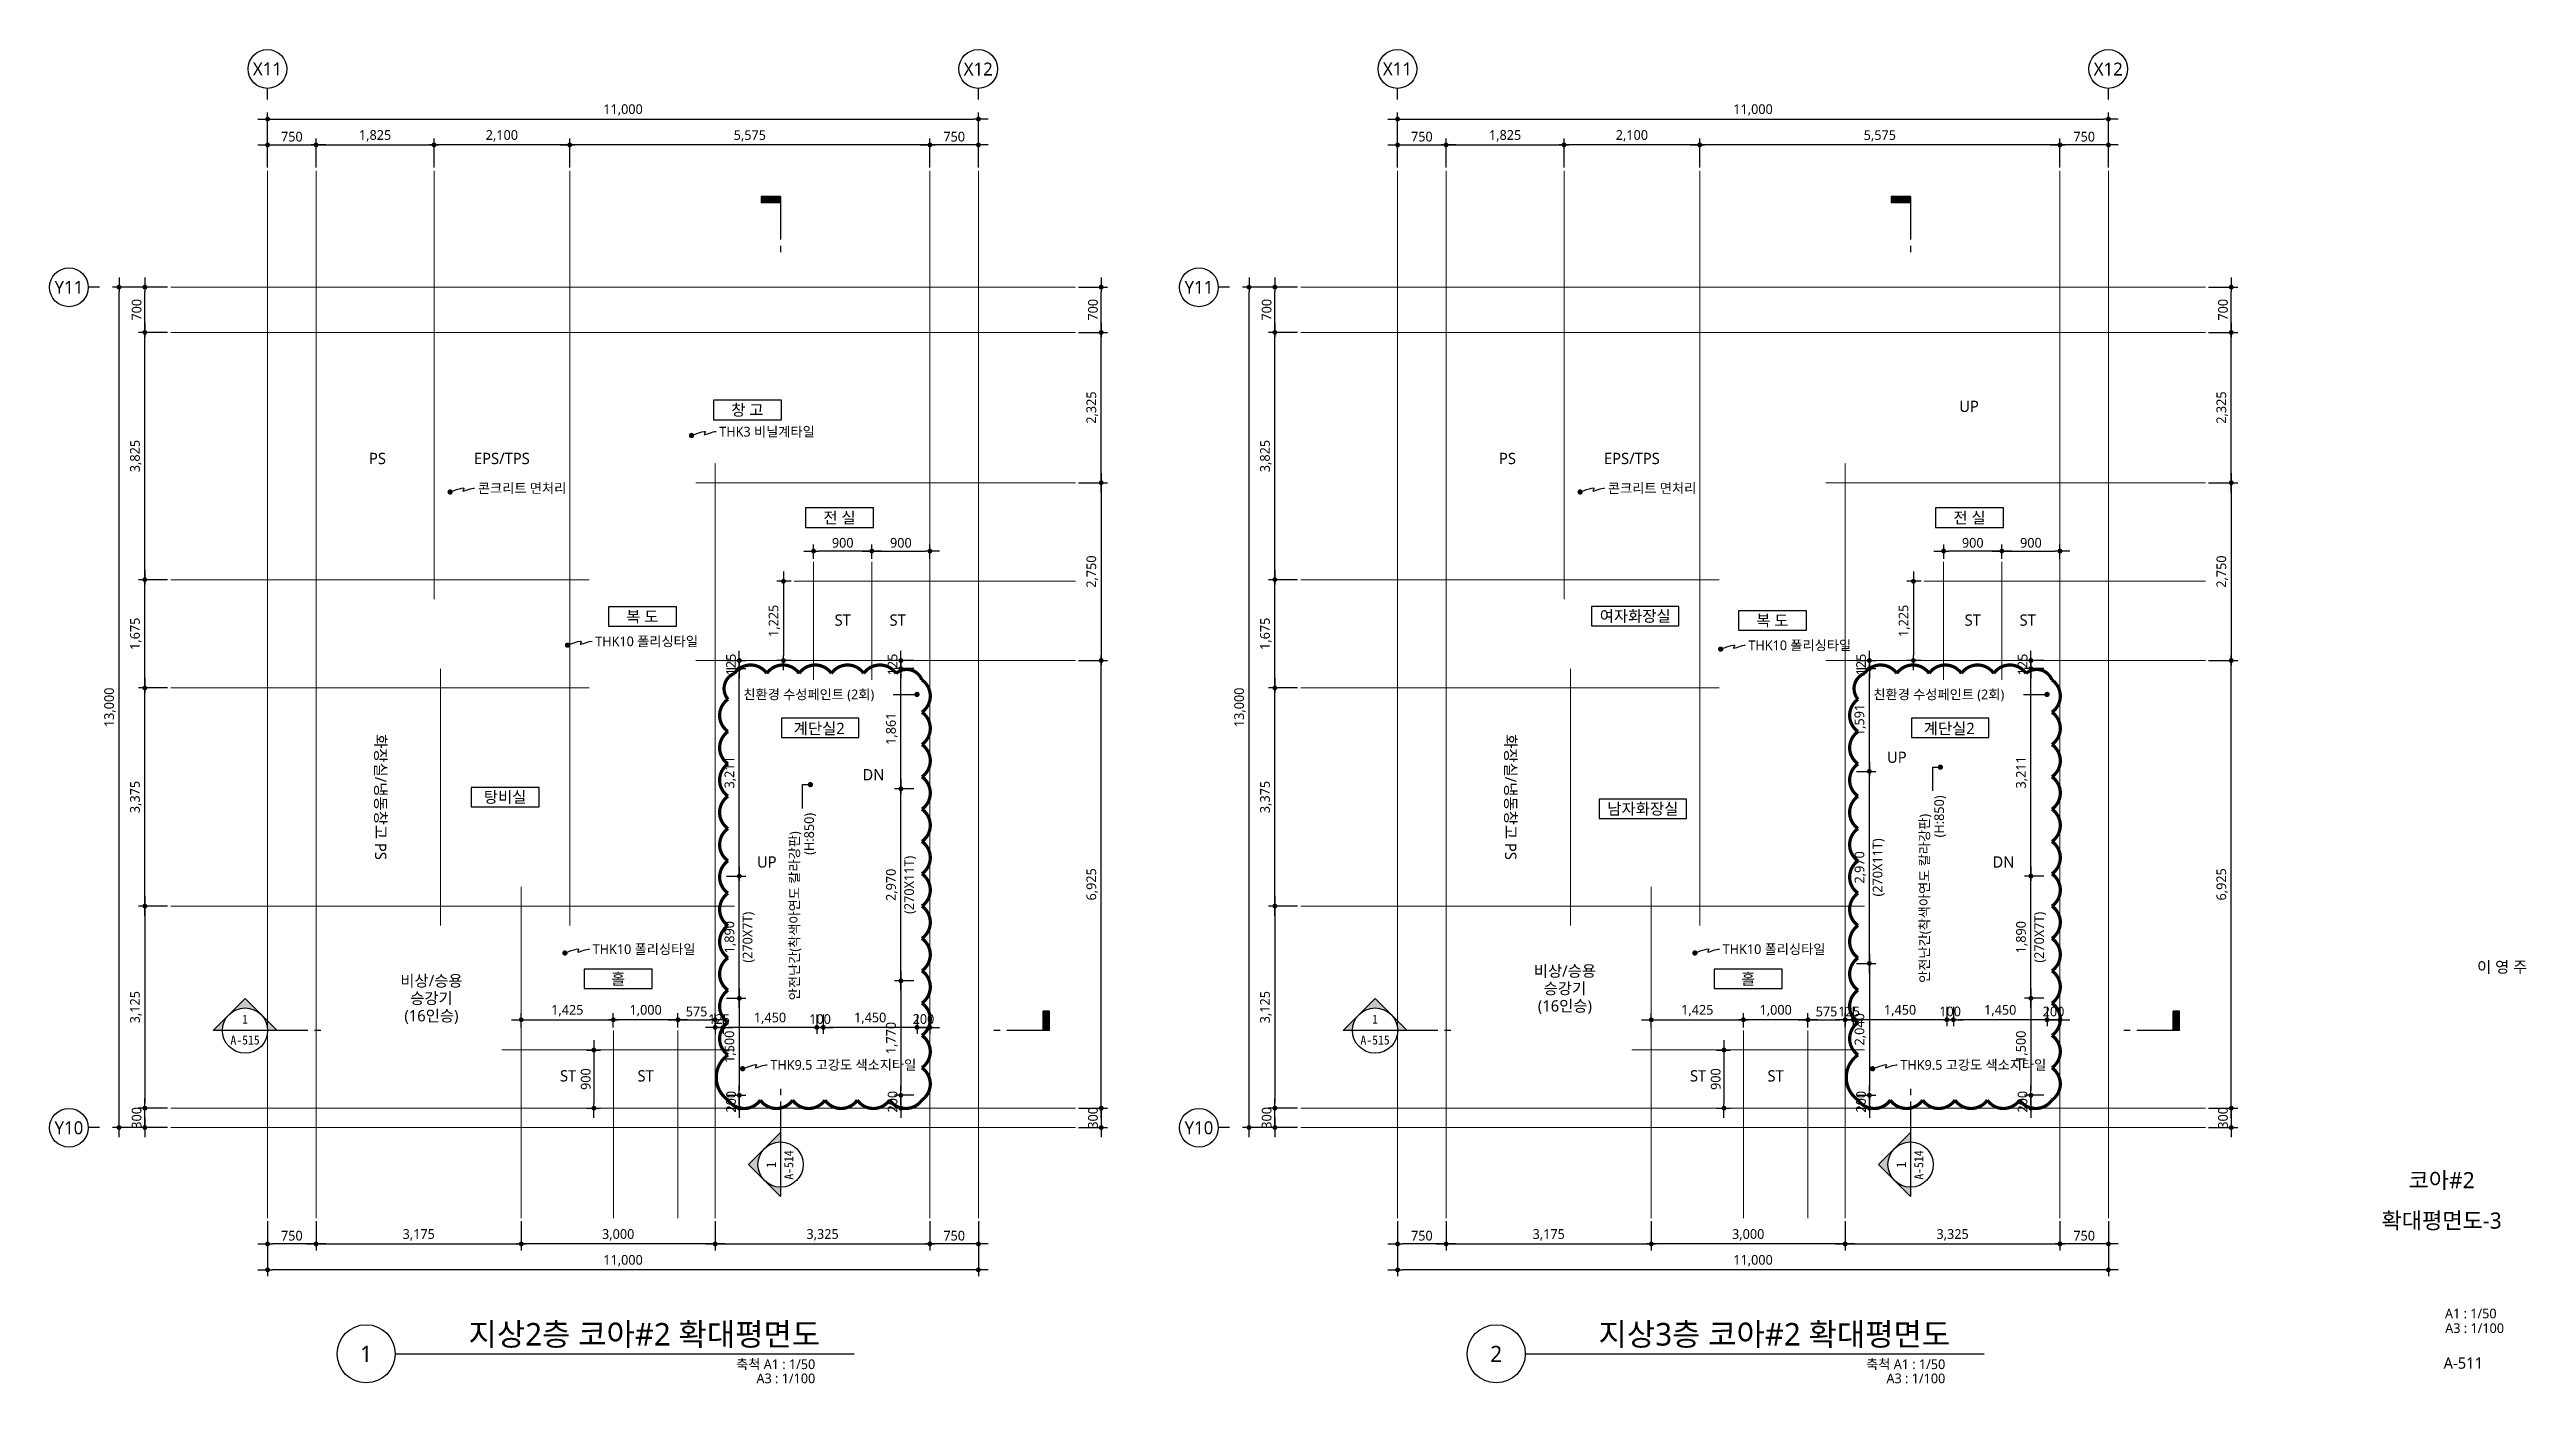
# Model space of a CAD drawing. Header units: millimetres. Extents: x 3320976 to 3527701, y 1183647 to 1243117.
# Drawn here: x 3404976 to 3443308, y 1183647 to 1204280 of the extents above; entities that cross this region are included whole.
import ezdxf
from ezdxf.enums import TextEntityAlignment as Align

# ---------------------------------------------------------------- set-up
doc = ezdxf.new("R2010")
doc.units = ezdxf.units.MM
doc.header["$MEASUREMENT"] = 0
doc.linetypes.add('CEN', pattern=[62, 60, -1, 0, -1])
doc.layers.get('0').update_dxf_attribs({"linetype": 'CONTINUOUS'})
for name, color, linetype, lineweight in [('A-AXIS-BUBL', 7, 'CONTINUOUS', 25), ('A-BORD-TEXT', 3, 'CONTINUOUS', 25), ('A-CNTL', 1, 'CEN', 15), ('A-DIMS', 7, 'CONTINUOUS', 25), ('A-MKXS-LEAD', 7, 'CONTINUOUS', 25), ('A-MKXS-MAK1', 3, 'CONTINUOUS', 25), ('A-MKXS-TEXT1', 3, 'CONTINUOUS', 25), ('A-MKXS-TEXT2', 7, 'CONTINUOUS', 25), ('A-MKXX-NAME', 3, 'CONTINUOUS', 25), ('A-MKXX-SYMB', 7, 'CONTINUOUS', 25), ('A-XXXX-SYMB', 7, 'CONTINUOUS', 25), ('A-XXXX-TXT1', 3, 'CONTINUOUS', 25), ('A-XXXX-TXT2', 3, 'CONTINUOUS', 25), ('REV-202205', 20, 'CONTINUOUS', 25)]:
    doc.layers.add(name, color=color, linetype=linetype, lineweight=lineweight)
doc.styles.add('HY울릉도L', font='')
doc.styles.add('돋움체', font='')
doc.styles.add('맑은고딕', font='malgun.ttf')
doc.styles.get('HY울릉도L').set_extended_font_data('HYwulM')
doc.styles.get('돋움체').set_extended_font_data('DotumChe')
doc.dimstyles.new('CDIM', dxfattribs={"dimtxt": 3, "dimasz": 1.5, "dimexe": 2, "dimexo": 1, "dimgap": 1, "dimtad": 1, "dimdec": 0, "dimrnd": 0.5, "dimzin": 0, "dimdsep": 32, "dimlunit": 6, "dimtxsty": 'HY울릉도L', "dimblk1": '_CIDOT', "dimblk2": '_CIDOT', "dimsah": 1, "dimcen": 5.5, "dimclrd": 2, "dimclre": 2, "dimclrt": 7, "dimadec": 0, "dimazin": 0, "dimtfac": 1, "dimtdec": 0, "dimtix": 1, "dimtmove": 2, "dimatfit": 1, "dimldrblk": '_CIDOT', "dimfxl": 1, "dimtolj": 1, "dimtzin": 0, "dimlwd": -1, "dimarcsym": 0})

msp = doc.modelspace()

# ---------------------------------------------------------------- texts
at = {"layer": 'A-BORD-TEXT', "style": '맑은고딕'}
for s, height, p in [('이 영 주', 175, (3443320.6, 1190001.5)), ('A1 : 1/50', 150, (3442845.7, 1184653.9)), ('A3 : 1/100', 150, (3442960.7, 1184427.1)), ('A-511', 175, (3442636, 1183875.3))]:
    msp.add_text(s, height=height, dxfattribs=at).set_placement(p, align=Align.RIGHT)
for s, p in [('코아#2', (3441995, 1186791.7)), ('확대평면도-3', (3441995, 1186166.7))]:
    msp.add_text(s, height=250, dxfattribs=at).set_placement(p, align=Align.MIDDLE_CENTER)
at = {"layer": 'A-MKXS-TEXT1', "style": '맑은고딕'}
for s, p in [('THK3 비닐계타일', (3415340.8, 1198370)), ('콘크리트 면처리', (3411605, 1197495.1)), ('콘크리트 면처리', (3429092.5, 1197495.1)), ('THK10 폴리싱타일', (3413421.3, 1195126.2)), ('THK10 폴리싱타일', (3431267.3, 1195064.9)), ('친환경 수성페인트 (2회)', (3415713.8, 1194305.4)), ('친환경 수성페인트 (2회)', (3433201.3, 1194305.4)), ('THK10 폴리싱타일', (3413381.7, 1190364.7)), ('THK10 폴리싱타일', (3430869.2, 1190364.7)), ('THK9.5 고강도 색소지타일', (3416131.7, 1188574.9)), ('THK9.5 고강도 색소지타일', (3433619.2, 1188574.9))]:
    msp.add_text(s, height=150, dxfattribs=at).set_placement(p, align=Align.MIDDLE_LEFT)
for s, p in [('(H:850)', (3434218.9, 1192093.5)), ('안전난간(착색아연도 칼라강판)', (3416503.5, 1189573.1)), ('(H:850)', (3416731, 1191823.5)), ('안전난간(착색아연도 칼라강판)', (3433991.4, 1189843.1))]:
    msp.add_text(s, height=150, rotation=90, dxfattribs=at).set_placement(p, align=Align.MIDDLE_LEFT)
at = {"layer": 'A-MKXX-NAME', "style": '맑은고딕'}
for s, p in [('창 고', (3415776.3, 1198705.4)), ('UP', (3434681.3, 1198761.5)), ('PS', (3410051.3, 1197955.4)), ('EPS/TPS', (3411976.3, 1197955.4)), ('PS', (3427538.8, 1197955.4)), ('EPS/TPS', (3429463.8, 1197955.4)), ('전 실', (3417201.3, 1197039.2)), ('전 실', (3434688.8, 1197039.2)), ('복 도', (3414151.3, 1195508.7)), ('여자화장실', (3429515.4, 1195517.9)), ('ST', (3417251.3, 1195455.4)), ('ST', (3418101.3, 1195455.4)), ('복 도', (3431638.8, 1195447.4)), ('ST', (3434738.8, 1195455.4)), ('ST', (3435588.8, 1195455.4)), ('계단실2', (3416887.2, 1193778.9)), ('계단실2', (3434374.7, 1193778.9)), ('UP', (3433563.8, 1193333.8)), ('DN', (3417726.3, 1193063.8)), ('탕비실', (3412026.3, 1192717.9)), ('남자화장실', (3429633.8, 1192535.4)), ('UP', (3416076.3, 1191713.8)), ('DN', (3435213.8, 1191713.8)), ('홀', (3413776.3, 1189905.4)), ('홀', (3431263.8, 1189905.4)), ('ST', (3413001.3, 1188405.4)), ('ST', (3414201.3, 1188405.4)), ('ST', (3430488.8, 1188405.4)), ('ST', (3431688.8, 1188405.4))]:
    msp.add_text(s, height=175, dxfattribs=at).set_placement(p, align=Align.MIDDLE_CENTER)
for p in [(3410101.3, 1192717.9), (3427588.8, 1192717.9)]:
    msp.add_text('화장실/냉동창고 PS', height=175, rotation=270, dxfattribs=at).set_placement(p, align=Align.MIDDLE_CENTER)
at = {"layer": 'A-XXXX-TXT1', "style": '맑은고딕'}
for s, p in [('지상2층 코아#2 확대평면도', (3416904.3, 1184128.1)), ('지상3층 코아#2 확대평면도', (3434391.8, 1184128.1))]:
    msp.add_text(s, height=350, dxfattribs=at).set_placement(p, align=Align.BOTTOM_RIGHT)
for s, p in [('1', (3409876.3, 1184105.4)), ('2', (3427363.8, 1184105.4))]:
    msp.add_text(s, height=250, dxfattribs=at).set_placement(p, align=Align.MIDDLE)
for s, p in [('축척 A1 : 1/50', (3416826.4, 1184019.3)), ('A3 : 1/100', (3416826.4, 1183800.4)), ('축척 A1 : 1/50', (3434313.9, 1184019.3)), ('A3 : 1/100', (3434313.9, 1183800.4))]:
    msp.add_text(s, height=150, dxfattribs=at).set_placement(p, align=Align.TOP_RIGHT)

# ---------------------------------------------------------------- blocks, each defined once
blk = doc.blocks.new('_CIDOT')
at = {"color": 0, "linetype": 'ByBlock'}
blk.add_line((2, 0), (-1, 0), dxfattribs=at)
at = {"color": 0, "linetype": 'ByBlock', "const_width": 0.5}
blk.add_lwpolyline([(-0.25, 0, 1), (0.25, 0, 1)], format="xyb", close=True, dxfattribs=at)
blk = doc.blocks.new('*D464')
at = {"layer": 'A-DIMS', "lineweight": -2, "transparency": 16777216}
for p, q in [((0, 1850), (0, 2700)), ((11000, 1850), (11000, 2700))]:
    blk.add_line(p, q, dxfattribs=at)
at = {"layer": 'A-DIMS', "transparency": 16777216}
blk.add_line((75, 2600), (10925, 2600), dxfattribs=at)
at = {"layer": 'A-DIMS', "transparency": 16777216, "xscale": 75, "yscale": 75, "zscale": 75, "rotation": 180}
blk.add_blockref('_CIDOT', (0, 2600), dxfattribs=at)
at = {"layer": 'A-DIMS', "transparency": 16777216, "xscale": 75, "yscale": 75, "zscale": 75}
blk.add_blockref('_CIDOT', (11000, 2600), dxfattribs=at)
at = {"layer": 'A-DIMS', "color": 3, "transparency": 16777216, "insert": (5500, 2740), "char_height": 150, "attachment_point": 5, "style": '맑은고딕'}
blk.add_mtext('\\A1;11,000', dxfattribs=at)
blk = doc.blocks.new('*D465')
at = {"layer": 'A-DIMS', "lineweight": -2, "transparency": 16777216}
for p, q in [((0, 1850), (0, 2300)), ((750, 1850), (750, 2300))]:
    blk.add_line(p, q, dxfattribs=at)
at = {"layer": 'A-DIMS', "transparency": 16777216}
blk.add_line((75, 2200), (675, 2200), dxfattribs=at)
at = {"layer": 'A-DIMS', "transparency": 16777216, "xscale": 75, "yscale": 75, "zscale": 75, "rotation": 180}
blk.add_blockref('_CIDOT', (0, 2200), dxfattribs=at)
at = {"layer": 'A-DIMS', "transparency": 16777216, "xscale": 75, "yscale": 75, "zscale": 75}
blk.add_blockref('_CIDOT', (750, 2200), dxfattribs=at)
at = {"layer": 'A-DIMS', "color": 3, "transparency": 16777216, "insert": (375, 2327), "char_height": 150, "attachment_point": 5, "style": '맑은고딕'}
blk.add_mtext('\\A1;750', dxfattribs=at)
blk = doc.blocks.new('*D466')
at = {"layer": 'A-DIMS', "lineweight": -2, "transparency": 16777216}
for p, q in [((-1550, 0), (-2400, 0)), ((-1550, -13000), (-2400, -13000))]:
    blk.add_line(p, q, dxfattribs=at)
at = {"layer": 'A-DIMS', "transparency": 16777216}
blk.add_line((-2300, -12925), (-2300, -75), dxfattribs=at)
at = {"layer": 'A-DIMS', "transparency": 16777216, "xscale": 75, "yscale": 75, "zscale": 75}
for p, rotation in [((-2300, 0), 90), ((-2300, -13000), 270)]:
    blk.add_blockref('_CIDOT', p, dxfattribs=dict(at, rotation=rotation))
at = {"layer": 'A-DIMS', "color": 3, "transparency": 16777216, "insert": (-2440, -6500), "char_height": 150, "attachment_point": 5, "rotation": 90, "style": '맑은고딕'}
blk.add_mtext('\\A1;13,000', dxfattribs=at)
blk = doc.blocks.new('*D467')
at = {"layer": 'A-DIMS', "lineweight": -2, "transparency": 16777216}
for p, q in [((12550, 0), (13000, 0)), ((12550, -700), (13000, -700))]:
    blk.add_line(p, q, dxfattribs=at)
at = {"layer": 'A-DIMS', "transparency": 16777216}
blk.add_line((12900, -625), (12900, -75), dxfattribs=at)
at = {"layer": 'A-DIMS', "transparency": 16777216, "xscale": 75, "yscale": 75, "zscale": 75}
for p, rotation in [((12900, 0), 90), ((12900, -700), 270)]:
    blk.add_blockref('_CIDOT', p, dxfattribs=dict(at, rotation=rotation))
at = {"layer": 'A-DIMS', "color": 3, "transparency": 16777216, "insert": (12773, -350), "char_height": 150, "attachment_point": 5, "rotation": 90, "style": '맑은고딕'}
blk.add_mtext('\\A1;700', dxfattribs=at)
blk = doc.blocks.new('*D468')
at = {"layer": 'A-DIMS', "lineweight": -2, "transparency": 16777216}
for p, q in [((12550, -700), (13000, -700)), ((12550, -3025), (13000, -3025))]:
    blk.add_line(p, q, dxfattribs=at)
at = {"layer": 'A-DIMS', "transparency": 16777216}
blk.add_line((12900, -2950), (12900, -775), dxfattribs=at)
at = {"layer": 'A-DIMS', "transparency": 16777216, "xscale": 75, "yscale": 75, "zscale": 75}
for p, rotation in [((12900, -700), 90), ((12900, -3025), 270)]:
    blk.add_blockref('_CIDOT', p, dxfattribs=dict(at, rotation=rotation))
at = {"layer": 'A-DIMS', "color": 3, "transparency": 16777216, "insert": (12760, -1863), "char_height": 150, "attachment_point": 5, "rotation": 90, "style": '맑은고딕'}
blk.add_mtext('\\A1;2,325', dxfattribs=at)
blk = doc.blocks.new('*D469')
at = {"layer": 'A-DIMS', "lineweight": -2, "transparency": 16777216}
for p, q in [((-1550, -700), (-2000, -700)), ((-1550, -4525), (-2000, -4525))]:
    blk.add_line(p, q, dxfattribs=at)
at = {"layer": 'A-DIMS', "transparency": 16777216}
blk.add_line((-1900, -4450), (-1900, -775), dxfattribs=at)
at = {"layer": 'A-DIMS', "transparency": 16777216, "xscale": 75, "yscale": 75, "zscale": 75}
for p, rotation in [((-1900, -700), 90), ((-1900, -4525), 270)]:
    blk.add_blockref('_CIDOT', p, dxfattribs=dict(at, rotation=rotation))
at = {"layer": 'A-DIMS', "color": 3, "transparency": 16777216, "insert": (-2040, -2613), "char_height": 150, "attachment_point": 5, "rotation": 90, "style": '맑은고딕'}
blk.add_mtext('\\A1;3,825', dxfattribs=at)
blk = doc.blocks.new('*D470')
at = {"layer": 'A-DIMS', "transparency": 16777216}
for p, q in [((-1900, -12625), (-1900, -12550)), ((-1900, -13000), (-1900, -12700)), ((-1900, -13075), (-1900, -13150))]:
    blk.add_line(p, q, dxfattribs=at)
at = {"layer": 'A-DIMS', "lineweight": -2, "transparency": 16777216}
for p, q in [((-1550, -12700), (-2000, -12700)), ((-1550, -13000), (-2000, -13000))]:
    blk.add_line(p, q, dxfattribs=at)
at = {"layer": 'A-DIMS', "transparency": 16777216, "xscale": 75, "yscale": 75, "zscale": 75}
for p, rotation in [((-1900, -12700), 270), ((-1900, -13000), 90)]:
    blk.add_blockref('_CIDOT', p, dxfattribs=dict(at, rotation=rotation))
at = {"layer": 'A-DIMS', "color": 3, "transparency": 16777216, "insert": (-2027, -12850), "char_height": 150, "attachment_point": 5, "rotation": 90, "style": '맑은고딕'}
blk.add_mtext('\\A1;300', dxfattribs=at)
blk = doc.blocks.new('*D471')
at = {"layer": 'A-DIMS', "lineweight": -2, "transparency": 16777216}
for p, q in [((-1550, 0), (-2000, 0)), ((-1550, -700), (-2000, -700))]:
    blk.add_line(p, q, dxfattribs=at)
at = {"layer": 'A-DIMS', "transparency": 16777216}
blk.add_line((-1900, -625), (-1900, -75), dxfattribs=at)
at = {"layer": 'A-DIMS', "transparency": 16777216, "xscale": 75, "yscale": 75, "zscale": 75}
for p, rotation in [((-1900, 0), 90), ((-1900, -700), 270)]:
    blk.add_blockref('_CIDOT', p, dxfattribs=dict(at, rotation=rotation))
at = {"layer": 'A-DIMS', "color": 3, "transparency": 16777216, "insert": (-2027, -350), "char_height": 150, "attachment_point": 5, "rotation": 90, "style": '맑은고딕'}
blk.add_mtext('\\A1;700', dxfattribs=at)
blk = doc.blocks.new('*D472')
at = {"layer": 'A-DIMS', "lineweight": -2, "transparency": 16777216}
for p, q in [((0, -14450), (0, -14900)), ((750, -14450), (750, -14900))]:
    blk.add_line(p, q, dxfattribs=at)
at = {"layer": 'A-DIMS', "transparency": 16777216}
blk.add_line((675, -14800), (75, -14800), dxfattribs=at)
at = {"layer": 'A-DIMS', "transparency": 16777216, "xscale": 75, "yscale": 75, "zscale": 75, "rotation": 180}
blk.add_blockref('_CIDOT', (0, -14800), dxfattribs=at)
at = {"layer": 'A-DIMS', "transparency": 16777216, "xscale": 75, "yscale": 75, "zscale": 75}
blk.add_blockref('_CIDOT', (750, -14800), dxfattribs=at)
at = {"layer": 'A-DIMS', "color": 3, "transparency": 16777216, "insert": (375, -14673), "char_height": 150, "attachment_point": 5, "style": '맑은고딕'}
blk.add_mtext('\\A1;750', dxfattribs=at)
blk = doc.blocks.new('*D473')
at = {"layer": 'A-DIMS', "lineweight": -2, "transparency": 16777216}
for p, q in [((10250, -14450), (10250, -14900)), ((11000, -14450), (11000, -14900))]:
    blk.add_line(p, q, dxfattribs=at)
at = {"layer": 'A-DIMS', "transparency": 16777216}
blk.add_line((10925, -14800), (10325, -14800), dxfattribs=at)
at = {"layer": 'A-DIMS', "transparency": 16777216, "xscale": 75, "yscale": 75, "zscale": 75, "rotation": 180}
blk.add_blockref('_CIDOT', (10250, -14800), dxfattribs=at)
at = {"layer": 'A-DIMS', "transparency": 16777216, "xscale": 75, "yscale": 75, "zscale": 75}
blk.add_blockref('_CIDOT', (11000, -14800), dxfattribs=at)
at = {"layer": 'A-DIMS', "color": 3, "transparency": 16777216, "insert": (10625, -14673), "char_height": 150, "attachment_point": 5, "style": '맑은고딕'}
blk.add_mtext('\\A1;750', dxfattribs=at)
blk = doc.blocks.new('*D474')
at = {"layer": 'A-DIMS', "lineweight": -2, "transparency": 16777216}
for p, q in [((750, 1850), (750, 2300)), ((2575, 1850), (2575, 2300))]:
    blk.add_line(p, q, dxfattribs=at)
at = {"layer": 'A-DIMS', "transparency": 16777216}
blk.add_line((825, 2200), (2500, 2200), dxfattribs=at)
at = {"layer": 'A-DIMS', "transparency": 16777216, "xscale": 75, "yscale": 75, "zscale": 75, "rotation": 180}
blk.add_blockref('_CIDOT', (750, 2200), dxfattribs=at)
at = {"layer": 'A-DIMS', "transparency": 16777216, "xscale": 75, "yscale": 75, "zscale": 75}
blk.add_blockref('_CIDOT', (2575, 2200), dxfattribs=at)
at = {"layer": 'A-DIMS', "color": 3, "transparency": 16777216, "insert": (1663, 2340), "char_height": 150, "attachment_point": 5, "style": '맑은고딕'}
blk.add_mtext('\\A1;1,825', dxfattribs=at)
blk = doc.blocks.new('*D475')
at = {"layer": 'A-DIMS', "lineweight": -2, "transparency": 16777216}
for p, q in [((6925, -14450), (6925, -14900)), ((10250, -14450), (10250, -14900))]:
    blk.add_line(p, q, dxfattribs=at)
at = {"layer": 'A-DIMS', "transparency": 16777216}
blk.add_line((7000, -14800), (10175, -14800), dxfattribs=at)
at = {"layer": 'A-DIMS', "transparency": 16777216, "xscale": 75, "yscale": 75, "zscale": 75, "rotation": 180}
blk.add_blockref('_CIDOT', (6925, -14800), dxfattribs=at)
at = {"layer": 'A-DIMS', "transparency": 16777216, "xscale": 75, "yscale": 75, "zscale": 75}
blk.add_blockref('_CIDOT', (10250, -14800), dxfattribs=at)
at = {"layer": 'A-DIMS', "color": 3, "transparency": 16777216, "insert": (8588, -14660), "char_height": 150, "attachment_point": 5, "style": '맑은고딕'}
blk.add_mtext('\\A1;3,325', dxfattribs=at)
blk = doc.blocks.new('*D476')
at = {"layer": 'A-DIMS', "lineweight": -2, "transparency": 16777216}
for p, q in [((750, -14450), (750, -14900)), ((3925, -14450), (3925, -14900))]:
    blk.add_line(p, q, dxfattribs=at)
at = {"layer": 'A-DIMS', "transparency": 16777216}
blk.add_line((825, -14800), (3850, -14800), dxfattribs=at)
at = {"layer": 'A-DIMS', "transparency": 16777216, "xscale": 75, "yscale": 75, "zscale": 75, "rotation": 180}
blk.add_blockref('_CIDOT', (750, -14800), dxfattribs=at)
at = {"layer": 'A-DIMS', "transparency": 16777216, "xscale": 75, "yscale": 75, "zscale": 75}
blk.add_blockref('_CIDOT', (3925, -14800), dxfattribs=at)
at = {"layer": 'A-DIMS', "color": 3, "transparency": 16777216, "insert": (2338, -14660), "char_height": 150, "attachment_point": 5, "style": '맑은고딕'}
blk.add_mtext('\\A1;3,175', dxfattribs=at)
blk = doc.blocks.new('*D477')
at = {"layer": 'A-DIMS', "lineweight": -2, "transparency": 16777216}
for p, q in [((12550, -3025), (13000, -3025)), ((12550, -5775), (13000, -5775))]:
    blk.add_line(p, q, dxfattribs=at)
at = {"layer": 'A-DIMS', "transparency": 16777216}
blk.add_line((12900, -3100), (12900, -5700), dxfattribs=at)
at = {"layer": 'A-DIMS', "transparency": 16777216, "xscale": 75, "yscale": 75, "zscale": 75}
for p, rotation in [((12900, -3025), 90), ((12900, -5775), 270)]:
    blk.add_blockref('_CIDOT', p, dxfattribs=dict(at, rotation=rotation))
at = {"layer": 'A-DIMS', "color": 3, "transparency": 16777216, "insert": (12760, -4400), "char_height": 150, "attachment_point": 5, "rotation": 90, "style": '맑은고딕'}
blk.add_mtext('\\A1;2,750', dxfattribs=at)
blk = doc.blocks.new('*D478')
at = {"layer": 'A-DIMS', "lineweight": -2, "transparency": 16777216}
for p, q in [((12550, -5775), (13000, -5775)), ((12550, -12700), (13000, -12700))]:
    blk.add_line(p, q, dxfattribs=at)
at = {"layer": 'A-DIMS', "transparency": 16777216}
blk.add_line((12900, -12625), (12900, -5850), dxfattribs=at)
at = {"layer": 'A-DIMS', "transparency": 16777216, "xscale": 75, "yscale": 75, "zscale": 75}
for p, rotation in [((12900, -5775), 90), ((12900, -12700), 270)]:
    blk.add_blockref('_CIDOT', p, dxfattribs=dict(at, rotation=rotation))
at = {"layer": 'A-DIMS', "color": 3, "transparency": 16777216, "insert": (12760, -9238), "char_height": 150, "attachment_point": 5, "rotation": 90, "style": '맑은고딕'}
blk.add_mtext('\\A1;6,925', dxfattribs=at)
blk = doc.blocks.new('*D479')
at = {"layer": 'A-DIMS', "transparency": 16777216}
for p, q in [((12900, -12625), (12900, -12550)), ((12900, -12700), (12900, -13000)), ((12900, -13075), (12900, -13150))]:
    blk.add_line(p, q, dxfattribs=at)
at = {"layer": 'A-DIMS', "lineweight": -2, "transparency": 16777216}
for p, q in [((12550, -12700), (13000, -12700)), ((12550, -13000), (13000, -13000))]:
    blk.add_line(p, q, dxfattribs=at)
at = {"layer": 'A-DIMS', "transparency": 16777216, "xscale": 75, "yscale": 75, "zscale": 75}
for p, rotation in [((12900, -12700), 270), ((12900, -13000), 90)]:
    blk.add_blockref('_CIDOT', p, dxfattribs=dict(at, rotation=rotation))
at = {"layer": 'A-DIMS', "color": 3, "transparency": 16777216, "insert": (12773, -12850), "char_height": 150, "attachment_point": 5, "rotation": 90, "style": '맑은고딕'}
blk.add_mtext('\\A1;300', dxfattribs=at)
blk = doc.blocks.new('*D480')
at = {"layer": 'A-DIMS', "lineweight": -2, "transparency": 16777216}
for p, q in [((-1550, -9575), (-2000, -9575)), ((-1550, -12700), (-2000, -12700))]:
    blk.add_line(p, q, dxfattribs=at)
at = {"layer": 'A-DIMS', "transparency": 16777216}
blk.add_line((-1900, -9650), (-1900, -12625), dxfattribs=at)
at = {"layer": 'A-DIMS', "transparency": 16777216, "xscale": 75, "yscale": 75, "zscale": 75}
for p, rotation in [((-1900, -9575), 90), ((-1900, -12700), 270)]:
    blk.add_blockref('_CIDOT', p, dxfattribs=dict(at, rotation=rotation))
at = {"layer": 'A-DIMS', "color": 3, "transparency": 16777216, "insert": (-2040, -11138), "char_height": 150, "attachment_point": 5, "rotation": 90, "style": '맑은고딕'}
blk.add_mtext('\\A1;3,125', dxfattribs=at)
blk = doc.blocks.new('*D481')
at = {"layer": 'A-DIMS', "lineweight": -2, "transparency": 16777216}
for p, q in [((-1550, -6200), (-2000, -6200)), ((-1550, -9575), (-2000, -9575))]:
    blk.add_line(p, q, dxfattribs=at)
at = {"layer": 'A-DIMS', "transparency": 16777216}
blk.add_line((-1900, -9500), (-1900, -6275), dxfattribs=at)
at = {"layer": 'A-DIMS', "transparency": 16777216, "xscale": 75, "yscale": 75, "zscale": 75}
for p, rotation in [((-1900, -6200), 90), ((-1900, -9575), 270)]:
    blk.add_blockref('_CIDOT', p, dxfattribs=dict(at, rotation=rotation))
at = {"layer": 'A-DIMS', "color": 3, "transparency": 16777216, "insert": (-2040, -7887), "char_height": 150, "attachment_point": 5, "rotation": 90, "style": '맑은고딕'}
blk.add_mtext('\\A1;3,375', dxfattribs=at)
blk = doc.blocks.new('*D482')
at = {"layer": 'A-DIMS', "lineweight": -2, "transparency": 16777216}
for p, q in [((3925, -14450), (3925, -14900)), ((6925, -14450), (6925, -14900))]:
    blk.add_line(p, q, dxfattribs=at)
at = {"layer": 'A-DIMS', "transparency": 16777216}
blk.add_line((6850, -14800), (4000, -14800), dxfattribs=at)
at = {"layer": 'A-DIMS', "transparency": 16777216, "xscale": 75, "yscale": 75, "zscale": 75, "rotation": 180}
blk.add_blockref('_CIDOT', (3925, -14800), dxfattribs=at)
at = {"layer": 'A-DIMS', "transparency": 16777216, "xscale": 75, "yscale": 75, "zscale": 75}
blk.add_blockref('_CIDOT', (6925, -14800), dxfattribs=at)
at = {"layer": 'A-DIMS', "color": 3, "transparency": 16777216, "insert": (5425, -14660), "char_height": 150, "attachment_point": 5, "style": '맑은고딕'}
blk.add_mtext('\\A1;3,000', dxfattribs=at)
blk = doc.blocks.new('*D483')
at = {"layer": 'A-DIMS', "lineweight": -2, "transparency": 16777216}
for p, q in [((10250, 1850), (10250, 2300)), ((11000, 1850), (11000, 2300))]:
    blk.add_line(p, q, dxfattribs=at)
at = {"layer": 'A-DIMS', "transparency": 16777216}
blk.add_line((10925, 2200), (10325, 2200), dxfattribs=at)
at = {"layer": 'A-DIMS', "transparency": 16777216, "xscale": 75, "yscale": 75, "zscale": 75, "rotation": 180}
blk.add_blockref('_CIDOT', (10250, 2200), dxfattribs=at)
at = {"layer": 'A-DIMS', "transparency": 16777216, "xscale": 75, "yscale": 75, "zscale": 75}
blk.add_blockref('_CIDOT', (11000, 2200), dxfattribs=at)
at = {"layer": 'A-DIMS', "color": 3, "transparency": 16777216, "insert": (10625, 2327), "char_height": 150, "attachment_point": 5, "style": '맑은고딕'}
blk.add_mtext('\\A1;750', dxfattribs=at)
blk = doc.blocks.new('*D484')
at = {"layer": 'A-DIMS', "lineweight": -2, "transparency": 16777216}
for p, q in [((4675, 1850), (4675, 2300)), ((10250, 1850), (10250, 2300))]:
    blk.add_line(p, q, dxfattribs=at)
at = {"layer": 'A-DIMS', "transparency": 16777216}
blk.add_line((10175, 2200), (4750, 2200), dxfattribs=at)
at = {"layer": 'A-DIMS', "transparency": 16777216, "xscale": 75, "yscale": 75, "zscale": 75, "rotation": 180}
blk.add_blockref('_CIDOT', (4675, 2200), dxfattribs=at)
at = {"layer": 'A-DIMS', "transparency": 16777216, "xscale": 75, "yscale": 75, "zscale": 75}
blk.add_blockref('_CIDOT', (10250, 2200), dxfattribs=at)
at = {"layer": 'A-DIMS', "color": 3, "transparency": 16777216, "insert": (7462, 2339), "char_height": 150, "attachment_point": 5, "style": '맑은고딕'}
blk.add_mtext('\\A1;5,575', dxfattribs=at)
blk = doc.blocks.new('*D485')
at = {"layer": 'A-DIMS', "lineweight": -2, "transparency": 16777216}
for p, q in [((2575, 1850), (2575, 2300)), ((4675, 1850), (4675, 2300))]:
    blk.add_line(p, q, dxfattribs=at)
at = {"layer": 'A-DIMS', "transparency": 16777216}
blk.add_line((4600, 2200), (2650, 2200), dxfattribs=at)
at = {"layer": 'A-DIMS', "transparency": 16777216, "xscale": 75, "yscale": 75, "zscale": 75, "rotation": 180}
blk.add_blockref('_CIDOT', (2575, 2200), dxfattribs=at)
at = {"layer": 'A-DIMS', "transparency": 16777216, "xscale": 75, "yscale": 75, "zscale": 75}
blk.add_blockref('_CIDOT', (4675, 2200), dxfattribs=at)
at = {"layer": 'A-DIMS', "color": 3, "transparency": 16777216, "insert": (3625, 2340), "char_height": 150, "attachment_point": 5, "style": '맑은고딕'}
blk.add_mtext('\\A1;2,100', dxfattribs=at)
blk = doc.blocks.new('*D486')
at = {"layer": 'A-DIMS', "lineweight": -2, "transparency": 16777216}
for p, q in [((0, -14450), (0, -15300)), ((11000, -14450), (11000, -15300))]:
    blk.add_line(p, q, dxfattribs=at)
at = {"layer": 'A-DIMS', "transparency": 16777216}
blk.add_line((10925, -15200), (75, -15200), dxfattribs=at)
at = {"layer": 'A-DIMS', "transparency": 16777216, "xscale": 75, "yscale": 75, "zscale": 75, "rotation": 180}
blk.add_blockref('_CIDOT', (0, -15200), dxfattribs=at)
at = {"layer": 'A-DIMS', "transparency": 16777216, "xscale": 75, "yscale": 75, "zscale": 75}
blk.add_blockref('_CIDOT', (11000, -15200), dxfattribs=at)
at = {"layer": 'A-DIMS', "color": 3, "transparency": 16777216, "insert": (5500, -15060), "char_height": 150, "attachment_point": 5, "style": '맑은고딕'}
blk.add_mtext('\\A1;11,000', dxfattribs=at)
blk = doc.blocks.new('*D487')
at = {"layer": 'A-DIMS', "lineweight": -2, "transparency": 16777216}
for p, q in [((-1550, -4525), (-2000, -4525)), ((-1550, -6200), (-2000, -6200))]:
    blk.add_line(p, q, dxfattribs=at)
at = {"layer": 'A-DIMS', "transparency": 16777216}
blk.add_line((-1900, -6125), (-1900, -4600), dxfattribs=at)
at = {"layer": 'A-DIMS', "transparency": 16777216, "xscale": 75, "yscale": 75, "zscale": 75}
for p, rotation in [((-1900, -4525), 90), ((-1900, -6200), 270)]:
    blk.add_blockref('_CIDOT', p, dxfattribs=dict(at, rotation=rotation))
at = {"layer": 'A-DIMS', "color": 3, "transparency": 16777216, "insert": (-2040, -5362), "char_height": 150, "attachment_point": 5, "rotation": 90, "style": '맑은고딕'}
blk.add_mtext('\\A1;1,675', dxfattribs=at)
blk = doc.blocks.new('비상승용승강기16인승')
at = {"layer": 'A-MKXX-NAME', "style": '맑은고딕'}
for s, p in [('비상/승용', (0, 270)), ('승강기', (0, 0)), ('(16인승)', (0, -270))]:
    blk.add_text(s, height=175, dxfattribs=at).set_placement(p, align=Align.MIDDLE_CENTER)
blk = doc.blocks.new('*D26')
at = {"layer": 'A-DIMS', "lineweight": -2, "transparency": 16777216}
for p, q in [((3413701, 1189155), (3413701, 1189373)), ((3414701, 1189155), (3414701, 1189373))]:
    blk.add_line(p, q, dxfattribs=at)
at = {"layer": 'A-DIMS', "transparency": 16777216}
blk.add_line((3414626, 1189273), (3413776, 1189273), dxfattribs=at)
at = {"layer": 'A-DIMS', "transparency": 16777216, "xscale": 75, "yscale": 75, "zscale": 75, "rotation": 180}
blk.add_blockref('_CIDOT', (3413701, 1189273), dxfattribs=at)
at = {"layer": 'A-DIMS', "transparency": 16777216, "xscale": 75, "yscale": 75, "zscale": 75}
blk.add_blockref('_CIDOT', (3414701, 1189273), dxfattribs=at)
at = {"layer": 'A-DIMS', "color": 3, "transparency": 16777216, "insert": (3414201, 1189413), "char_height": 150, "attachment_point": 5, "style": '맑은고딕'}
blk.add_mtext('\\A1;1,000', dxfattribs=at)
blk = doc.blocks.new('*D21')
at = {"layer": 'A-DIMS', "lineweight": -2, "transparency": 16777216}
for p, q in [((3412276, 1189155), (3412276, 1189373)), ((3413701, 1189155), (3413701, 1189373))]:
    blk.add_line(p, q, dxfattribs=at)
at = {"layer": 'A-DIMS', "transparency": 16777216}
blk.add_line((3412351, 1189273), (3413626, 1189273), dxfattribs=at)
at = {"layer": 'A-DIMS', "transparency": 16777216, "xscale": 75, "yscale": 75, "zscale": 75, "rotation": 180}
blk.add_blockref('_CIDOT', (3412276, 1189273), dxfattribs=at)
at = {"layer": 'A-DIMS', "transparency": 16777216, "xscale": 75, "yscale": 75, "zscale": 75}
blk.add_blockref('_CIDOT', (3413701, 1189273), dxfattribs=at)
at = {"layer": 'A-DIMS', "color": 3, "transparency": 16777216, "insert": (3412989, 1189413), "char_height": 150, "attachment_point": 5, "style": '맑은고딕'}
blk.add_mtext('\\A1;1,425', dxfattribs=at)
blk = doc.blocks.new('*D22')
at = {"layer": 'A-DIMS', "lineweight": -2, "transparency": 16777216}
for p, q in [((3414701, 1189155), (3414701, 1189373)), ((3415276, 1189155), (3415276, 1189373))]:
    blk.add_line(p, q, dxfattribs=at)
at = {"layer": 'A-DIMS', "transparency": 16777216}
blk.add_line((3414776, 1189273), (3415201, 1189273), dxfattribs=at)
at = {"layer": 'A-DIMS', "transparency": 16777216, "xscale": 75, "yscale": 75, "zscale": 75, "rotation": 180}
blk.add_blockref('_CIDOT', (3414701, 1189273), dxfattribs=at)
at = {"layer": 'A-DIMS', "transparency": 16777216, "xscale": 75, "yscale": 75, "zscale": 75}
blk.add_blockref('_CIDOT', (3415276, 1189273), dxfattribs=at)
at = {"layer": 'A-DIMS', "color": 3, "transparency": 16777216, "insert": (3414989, 1189399), "char_height": 150, "attachment_point": 5, "style": '맑은고딕'}
blk.add_mtext('\\A1;575', dxfattribs=at)
blk = doc.blocks.new('*D23')
at = {"layer": 'A-DIMS', "lineweight": -2, "transparency": 16777216}
for p, q in [((3416801, 1196405), (3416801, 1196623)), ((3417701, 1196405), (3417701, 1196623))]:
    blk.add_line(p, q, dxfattribs=at)
at = {"layer": 'A-DIMS', "transparency": 16777216}
blk.add_line((3417626, 1196523), (3416876, 1196523), dxfattribs=at)
at = {"layer": 'A-DIMS', "transparency": 16777216, "xscale": 75, "yscale": 75, "zscale": 75, "rotation": 180}
blk.add_blockref('_CIDOT', (3416801, 1196523), dxfattribs=at)
at = {"layer": 'A-DIMS', "transparency": 16777216, "xscale": 75, "yscale": 75, "zscale": 75}
blk.add_blockref('_CIDOT', (3417701, 1196523), dxfattribs=at)
at = {"layer": 'A-DIMS', "color": 3, "transparency": 16777216, "insert": (3417251, 1196650), "char_height": 150, "attachment_point": 5, "style": '맑은고딕'}
blk.add_mtext('\\A1;900', dxfattribs=at)
blk = doc.blocks.new('*D24')
at = {"layer": 'A-DIMS', "lineweight": -2, "transparency": 16777216}
for p, q in [((3417701, 1196405), (3417701, 1196623)), ((3418601, 1196405), (3418601, 1196623))]:
    blk.add_line(p, q, dxfattribs=at)
at = {"layer": 'A-DIMS', "transparency": 16777216}
blk.add_line((3417776, 1196523), (3418526, 1196523), dxfattribs=at)
at = {"layer": 'A-DIMS', "transparency": 16777216, "xscale": 75, "yscale": 75, "zscale": 75, "rotation": 180}
blk.add_blockref('_CIDOT', (3417701, 1196523), dxfattribs=at)
at = {"layer": 'A-DIMS', "transparency": 16777216, "xscale": 75, "yscale": 75, "zscale": 75}
blk.add_blockref('_CIDOT', (3418601, 1196523), dxfattribs=at)
at = {"layer": 'A-DIMS', "color": 3, "transparency": 16777216, "insert": (3418151, 1196650), "char_height": 150, "attachment_point": 5, "style": '맑은고딕'}
blk.add_mtext('\\A1;900', dxfattribs=at)
blk = doc.blocks.new('*D25')
at = {"layer": 'A-DIMS', "lineweight": -2, "transparency": 16777216}
for p, q in [((3416451, 1196055), (3416234, 1196055)), ((3416451, 1194830), (3416234, 1194830))]:
    blk.add_line(p, q, dxfattribs=at)
at = {"layer": 'A-DIMS', "transparency": 16777216}
blk.add_line((3416334, 1195980), (3416334, 1194905), dxfattribs=at)
at = {"layer": 'A-DIMS', "transparency": 16777216, "xscale": 75, "yscale": 75, "zscale": 75}
for p, rotation in [((3416334, 1196055), 90), ((3416334, 1194830), 270)]:
    blk.add_blockref('_CIDOT', p, dxfattribs=dict(at, rotation=rotation))
at = {"layer": 'A-DIMS', "color": 3, "transparency": 16777216, "insert": (3416193, 1195443), "char_height": 150, "attachment_point": 5, "rotation": 90, "style": '맑은고딕'}
blk.add_mtext('\\A1;1,225', dxfattribs=at)
blk = doc.blocks.new('*D32')
at = {"layer": 'A-DIMS', "lineweight": -2, "transparency": 16777216}
for p, q in [((3431189, 1189155), (3431189, 1189373)), ((3432189, 1189155), (3432189, 1189373))]:
    blk.add_line(p, q, dxfattribs=at)
at = {"layer": 'A-DIMS', "transparency": 16777216}
blk.add_line((3432114, 1189273), (3431264, 1189273), dxfattribs=at)
at = {"layer": 'A-DIMS', "transparency": 16777216, "xscale": 75, "yscale": 75, "zscale": 75, "rotation": 180}
blk.add_blockref('_CIDOT', (3431189, 1189273), dxfattribs=at)
at = {"layer": 'A-DIMS', "transparency": 16777216, "xscale": 75, "yscale": 75, "zscale": 75}
blk.add_blockref('_CIDOT', (3432189, 1189273), dxfattribs=at)
at = {"layer": 'A-DIMS', "color": 3, "transparency": 16777216, "insert": (3431689, 1189413), "char_height": 150, "attachment_point": 5, "style": '맑은고딕'}
blk.add_mtext('\\A1;1,000', dxfattribs=at)
blk = doc.blocks.new('*D27')
at = {"layer": 'A-DIMS', "lineweight": -2, "transparency": 16777216}
for p, q in [((3429764, 1189155), (3429764, 1189373)), ((3431189, 1189155), (3431189, 1189373))]:
    blk.add_line(p, q, dxfattribs=at)
at = {"layer": 'A-DIMS', "transparency": 16777216}
blk.add_line((3429839, 1189273), (3431114, 1189273), dxfattribs=at)
at = {"layer": 'A-DIMS', "transparency": 16777216, "xscale": 75, "yscale": 75, "zscale": 75, "rotation": 180}
blk.add_blockref('_CIDOT', (3429764, 1189273), dxfattribs=at)
at = {"layer": 'A-DIMS', "transparency": 16777216, "xscale": 75, "yscale": 75, "zscale": 75}
blk.add_blockref('_CIDOT', (3431189, 1189273), dxfattribs=at)
at = {"layer": 'A-DIMS', "color": 3, "transparency": 16777216, "insert": (3430476, 1189413), "char_height": 150, "attachment_point": 5, "style": '맑은고딕'}
blk.add_mtext('\\A1;1,425', dxfattribs=at)
blk = doc.blocks.new('*D28')
at = {"layer": 'A-DIMS', "lineweight": -2, "transparency": 16777216}
for p, q in [((3432189, 1189155), (3432189, 1189373)), ((3432764, 1189155), (3432764, 1189373))]:
    blk.add_line(p, q, dxfattribs=at)
at = {"layer": 'A-DIMS', "transparency": 16777216}
blk.add_line((3432264, 1189273), (3432689, 1189273), dxfattribs=at)
at = {"layer": 'A-DIMS', "transparency": 16777216, "xscale": 75, "yscale": 75, "zscale": 75, "rotation": 180}
blk.add_blockref('_CIDOT', (3432189, 1189273), dxfattribs=at)
at = {"layer": 'A-DIMS', "transparency": 16777216, "xscale": 75, "yscale": 75, "zscale": 75}
blk.add_blockref('_CIDOT', (3432764, 1189273), dxfattribs=at)
at = {"layer": 'A-DIMS', "color": 3, "transparency": 16777216, "insert": (3432476, 1189399), "char_height": 150, "attachment_point": 5, "style": '맑은고딕'}
blk.add_mtext('\\A1;575', dxfattribs=at)
blk = doc.blocks.new('*D29')
at = {"layer": 'A-DIMS', "lineweight": -2, "transparency": 16777216}
for p, q in [((3434289, 1196405), (3434289, 1196623)), ((3435189, 1196405), (3435189, 1196623))]:
    blk.add_line(p, q, dxfattribs=at)
at = {"layer": 'A-DIMS', "transparency": 16777216}
blk.add_line((3435114, 1196523), (3434364, 1196523), dxfattribs=at)
at = {"layer": 'A-DIMS', "transparency": 16777216, "xscale": 75, "yscale": 75, "zscale": 75, "rotation": 180}
blk.add_blockref('_CIDOT', (3434289, 1196523), dxfattribs=at)
at = {"layer": 'A-DIMS', "transparency": 16777216, "xscale": 75, "yscale": 75, "zscale": 75}
blk.add_blockref('_CIDOT', (3435189, 1196523), dxfattribs=at)
at = {"layer": 'A-DIMS', "color": 3, "transparency": 16777216, "insert": (3434739, 1196650), "char_height": 150, "attachment_point": 5, "style": '맑은고딕'}
blk.add_mtext('\\A1;900', dxfattribs=at)
blk = doc.blocks.new('*D30')
at = {"layer": 'A-DIMS', "lineweight": -2, "transparency": 16777216}
for p, q in [((3435189, 1196405), (3435189, 1196623)), ((3436089, 1196405), (3436089, 1196623))]:
    blk.add_line(p, q, dxfattribs=at)
at = {"layer": 'A-DIMS', "transparency": 16777216}
blk.add_line((3435264, 1196523), (3436014, 1196523), dxfattribs=at)
at = {"layer": 'A-DIMS', "transparency": 16777216, "xscale": 75, "yscale": 75, "zscale": 75, "rotation": 180}
blk.add_blockref('_CIDOT', (3435189, 1196523), dxfattribs=at)
at = {"layer": 'A-DIMS', "transparency": 16777216, "xscale": 75, "yscale": 75, "zscale": 75}
blk.add_blockref('_CIDOT', (3436089, 1196523), dxfattribs=at)
at = {"layer": 'A-DIMS', "color": 3, "transparency": 16777216, "insert": (3435639, 1196650), "char_height": 150, "attachment_point": 5, "style": '맑은고딕'}
blk.add_mtext('\\A1;900', dxfattribs=at)
blk = doc.blocks.new('*D31')
at = {"layer": 'A-DIMS', "lineweight": -2, "transparency": 16777216}
for p, q in [((3433939, 1196055), (3433721, 1196055)), ((3433939, 1194830), (3433721, 1194830))]:
    blk.add_line(p, q, dxfattribs=at)
at = {"layer": 'A-DIMS', "transparency": 16777216}
blk.add_line((3433821, 1195980), (3433821, 1194905), dxfattribs=at)
at = {"layer": 'A-DIMS', "transparency": 16777216, "xscale": 75, "yscale": 75, "zscale": 75}
for p, rotation in [((3433821, 1196055), 90), ((3433821, 1194830), 270)]:
    blk.add_blockref('_CIDOT', p, dxfattribs=dict(at, rotation=rotation))
at = {"layer": 'A-DIMS', "color": 3, "transparency": 16777216, "insert": (3433681, 1195443), "char_height": 150, "attachment_point": 5, "rotation": 90, "style": '맑은고딕'}
blk.add_mtext('\\A1;1,225', dxfattribs=at)
blk = doc.blocks.new('*D47')
at = {"layer": 'A-DIMS', "lineweight": -2, "transparency": 16777216}
for p, q in [((3413284, 1188805), (3413501, 1188805)), ((3413284, 1187905), (3413501, 1187905))]:
    blk.add_line(p, q, dxfattribs=at)
at = {"layer": 'A-DIMS', "transparency": 16777216}
blk.add_line((3413401, 1188730), (3413401, 1187980), dxfattribs=at)
at = {"layer": 'A-DIMS', "transparency": 16777216, "xscale": 75, "yscale": 75, "zscale": 75}
for p, rotation in [((3413401, 1188805), 90), ((3413401, 1187905), 270)]:
    blk.add_blockref('_CIDOT', p, dxfattribs=dict(at, rotation=rotation))
at = {"layer": 'A-DIMS', "color": 3, "transparency": 16777216, "insert": (3413274, 1188355), "char_height": 150, "attachment_point": 5, "rotation": 90, "style": '맑은고딕'}
blk.add_mtext('\\A1;900', dxfattribs=at)
blk = doc.blocks.new('*D48')
at = {"layer": 'A-DIMS', "lineweight": -2, "transparency": 16777216}
for p, q in [((3430771, 1188805), (3430989, 1188805)), ((3430771, 1187905), (3430989, 1187905))]:
    blk.add_line(p, q, dxfattribs=at)
at = {"layer": 'A-DIMS', "transparency": 16777216}
blk.add_line((3430889, 1188730), (3430889, 1187980), dxfattribs=at)
at = {"layer": 'A-DIMS', "transparency": 16777216, "xscale": 75, "yscale": 75, "zscale": 75}
for p, rotation in [((3430889, 1188805), 90), ((3430889, 1187905), 270)]:
    blk.add_blockref('_CIDOT', p, dxfattribs=dict(at, rotation=rotation))
at = {"layer": 'A-DIMS', "color": 3, "transparency": 16777216, "insert": (3430761, 1188355), "char_height": 150, "attachment_point": 5, "rotation": 90, "style": '맑은고딕'}
blk.add_mtext('\\A1;900', dxfattribs=at)
blk = doc.blocks.new('CORE 2- 단면')
at = {"layer": 'A-MKXS-MAK1'}
h = blk.add_hatch(color=256, dxfattribs=at)
h.paths.add_polyline_path([(5095, 12859), (4847, 12611, 0.414214), (4847, 13106)])
h.paths.add_polyline_path([(4847, 12611), (4600, 12364), (4600, 12509, 0.198912)])
h.paths.add_polyline_path([(4847, 13106, 0.198912), (4600, 13209), (4600, 13354)])
for points in [[(537, 10486), (437, 10486), (437, 10786), (537, 10786)], [(4900, -2015), (4900, -2115), (4600, -2115), (4600, -2015)]]:
    blk.add_hatch(color=256, dxfattribs=at).paths.add_polyline_path(points)
h = blk.add_hatch(color=256, dxfattribs=at)
h.paths.add_polyline_path([(12887, 10291), (12639, 10538, 0.414214), (13134, 10538)])
h.paths.add_polyline_path([(12639, 10538), (12392, 10786), (12537, 10786, 0.198912)])
h.paths.add_polyline_path([(13134, 10538, 0.198912), (13237, 10786), (13382, 10786)])
for p, q in [((4600, 13354), (5095, 12859)), ((4600, 11886), (4600, 13354)), ((4600, 12364), (5095, 12859)), ((4600, 11686), (4600, 11786)), ((437, 10786), (1100, 10786)), ((437, 10786), (437, 10486)), ((537, 10786), (537, 10486)), ((1200, 10786), (1300, 10786)), ((11714, 10786), (11814, 10786)), ((11914, 10786), (13382, 10786)), ((12392, 10786), (12887, 10291)), ((13382, 10786), (12887, 10291)), ((437, 10486), (537, 10486)), ((4600, -1352), (4600, -1252)), ((4600, -2115), (4600, -1452)), ((4600, -2015), (4900, -2015)), ((4600, -2115), (4900, -2115)), ((4900, -2115), (4900, -2015))]:
    blk.add_line(p, q, dxfattribs=at)
for centre in [(4600, 12859), (12887, 10786)]:
    blk.add_circle(centre, 350, dxfattribs=at)
at = {"layer": 'A-MKXS-TEXT2', "style": '돋움체'}
for s, height, rotation, p in [('A-514', 140, 270, (4472, 12866)), ('1', 150, 270, (4744, 12863)), ('A-515', 140, 180, (12887, 10934)), ('1', 140, 180, (12887, 10611))]:
    blk.add_text(s, height=height, rotation=rotation, dxfattribs=at).set_placement(p, align=Align.MIDDLE)
blk = doc.blocks.new('*D373')
at = {"layer": 'A-DIMS', "lineweight": -2, "transparency": 16777216}
for p, q in [((3415451, 1191495), (3415751, 1191495)), ((3415451, 1189605), (3415751, 1189605))]:
    blk.add_line(p, q, dxfattribs=at)
at = {"layer": 'A-DIMS', "transparency": 16777216}
blk.add_line((3415651, 1189680), (3415651, 1191420), dxfattribs=at)
at = {"layer": 'A-DIMS', "transparency": 16777216, "xscale": 75, "yscale": 75, "zscale": 75}
for p, rotation in [((3415651, 1191495), 90), ((3415651, 1189605), 270)]:
    blk.add_blockref('_CIDOT', p, dxfattribs=dict(at, rotation=rotation))
at = {"layer": 'A-DIMS', "color": 3, "transparency": 16777216, "char_height": 150, "attachment_point": 5, "rotation": 90, "style": '맑은고딕'}
for s, insert in [('\\A1;1,890', (3415511, 1190550)), ('\\A1;(270X7T)', (3415795, 1190550))]:
    blk.add_mtext(s, dxfattribs=dict(at, insert=insert))
blk = doc.blocks.new('*D374')
at = {"layer": 'A-DIMS', "lineweight": -2, "transparency": 16777216}
for p, q in [((3415451, 1189605), (3415751, 1189605)), ((3415451, 1188105), (3415751, 1188105))]:
    blk.add_line(p, q, dxfattribs=at)
at = {"layer": 'A-DIMS', "transparency": 16777216}
blk.add_line((3415651, 1189530), (3415651, 1188180), dxfattribs=at)
at = {"layer": 'A-DIMS', "transparency": 16777216, "xscale": 75, "yscale": 75, "zscale": 75}
for p, rotation in [((3415651, 1189605), 90), ((3415651, 1188105), 270)]:
    blk.add_blockref('_CIDOT', p, dxfattribs=dict(at, rotation=rotation))
at = {"layer": 'A-DIMS', "color": 3, "transparency": 16777216, "insert": (3415511, 1188855), "char_height": 150, "attachment_point": 5, "rotation": 90, "style": '맑은고딕'}
blk.add_mtext('\\A1;1,500', dxfattribs=at)
blk = doc.blocks.new('*D375')
at = {"layer": 'A-DIMS', "lineweight": -2, "transparency": 16777216}
for p, q in [((3415451, 1194705), (3415751, 1194705)), ((3415451, 1191495), (3415751, 1191495))]:
    blk.add_line(p, q, dxfattribs=at)
at = {"layer": 'A-DIMS', "transparency": 16777216}
blk.add_line((3415651, 1191570), (3415651, 1194630), dxfattribs=at)
at = {"layer": 'A-DIMS', "transparency": 16777216, "xscale": 75, "yscale": 75, "zscale": 75}
for p, rotation in [((3415651, 1194705), 90), ((3415651, 1191495), 270)]:
    blk.add_blockref('_CIDOT', p, dxfattribs=dict(at, rotation=rotation))
at = {"layer": 'A-DIMS', "color": 3, "transparency": 16777216, "insert": (3415511, 1193100), "char_height": 150, "attachment_point": 5, "rotation": 90, "style": '맑은고딕'}
blk.add_mtext('\\A1;3,211', dxfattribs=at)
blk = doc.blocks.new('*D376')
at = {"layer": 'A-DIMS', "lineweight": -2, "transparency": 16777216}
for p, q in [((3415451, 1194830), (3415751, 1194830)), ((3415451, 1194705), (3415751, 1194705))]:
    blk.add_line(p, q, dxfattribs=at)
at = {"layer": 'A-DIMS', "transparency": 16777216}
for p, q in [((3415651, 1194905), (3415651, 1194980)), ((3415651, 1194705), (3415651, 1194830)), ((3415651, 1194630), (3415651, 1194555))]:
    blk.add_line(p, q, dxfattribs=at)
at = {"layer": 'A-DIMS', "transparency": 16777216, "xscale": 75, "yscale": 75, "zscale": 75}
for p, rotation in [((3415651, 1194830), 270), ((3415651, 1194705), 90)]:
    blk.add_blockref('_CIDOT', p, dxfattribs=dict(at, rotation=rotation))
at = {"layer": 'A-DIMS', "color": 3, "transparency": 16777216, "insert": (3415523, 1194768), "char_height": 150, "attachment_point": 5, "rotation": 90, "style": '맑은고딕'}
blk.add_mtext('\\A1;125', dxfattribs=at)
blk = doc.blocks.new('*D377')
at = {"layer": 'A-DIMS', "lineweight": -2, "transparency": 16777216}
for p, q in [((3415451, 1188105), (3415751, 1188105)), ((3415451, 1187905), (3415751, 1187905))]:
    blk.add_line(p, q, dxfattribs=at)
at = {"layer": 'A-DIMS', "transparency": 16777216}
for p, q in [((3415651, 1188180), (3415651, 1188255)), ((3415651, 1188105), (3415651, 1187905)), ((3415651, 1187830), (3415651, 1187755))]:
    blk.add_line(p, q, dxfattribs=at)
at = {"layer": 'A-DIMS', "transparency": 16777216, "xscale": 75, "yscale": 75, "zscale": 75}
for p, rotation in [((3415651, 1188105), 270), ((3415651, 1187905), 90)]:
    blk.add_blockref('_CIDOT', p, dxfattribs=dict(at, rotation=rotation))
at = {"layer": 'A-DIMS', "color": 3, "transparency": 16777216, "insert": (3415524, 1188005), "char_height": 150, "attachment_point": 5, "rotation": 90, "style": '맑은고딕'}
blk.add_mtext('\\A1;200', dxfattribs=at)
blk = doc.blocks.new('*D378')
at = {"layer": 'A-DIMS', "lineweight": -2, "transparency": 16777216}
for p, q in [((3418351, 1192845), (3418051, 1192845)), ((3418351, 1189875), (3418051, 1189875))]:
    blk.add_line(p, q, dxfattribs=at)
at = {"layer": 'A-DIMS', "transparency": 16777216}
blk.add_line((3418151, 1189950), (3418151, 1192770), dxfattribs=at)
at = {"layer": 'A-DIMS', "transparency": 16777216, "xscale": 75, "yscale": 75, "zscale": 75}
for p, rotation in [((3418151, 1192845), 90), ((3418151, 1189875), 270)]:
    blk.add_blockref('_CIDOT', p, dxfattribs=dict(at, rotation=rotation))
at = {"layer": 'A-DIMS', "color": 3, "transparency": 16777216, "char_height": 150, "attachment_point": 5, "rotation": 90, "style": '맑은고딕'}
for s, insert in [('\\A1;(270X11T)', (3418295, 1191360)), ('\\A1;2,970', (3418011, 1191360))]:
    blk.add_mtext(s, dxfattribs=dict(at, insert=insert))
blk = doc.blocks.new('*D379')
at = {"layer": 'A-DIMS', "lineweight": -2, "transparency": 16777216}
for p, q in [((3418351, 1189875), (3418051, 1189875)), ((3418351, 1188105), (3418051, 1188105))]:
    blk.add_line(p, q, dxfattribs=at)
at = {"layer": 'A-DIMS', "transparency": 16777216}
blk.add_line((3418151, 1189800), (3418151, 1188180), dxfattribs=at)
at = {"layer": 'A-DIMS', "transparency": 16777216, "xscale": 75, "yscale": 75, "zscale": 75}
for p, rotation in [((3418151, 1189875), 90), ((3418151, 1188105), 270)]:
    blk.add_blockref('_CIDOT', p, dxfattribs=dict(at, rotation=rotation))
at = {"layer": 'A-DIMS', "color": 3, "transparency": 16777216, "insert": (3418011, 1188990), "char_height": 150, "attachment_point": 5, "rotation": 90, "style": '맑은고딕'}
blk.add_mtext('\\A1;1,770', dxfattribs=at)
blk = doc.blocks.new('*D380')
at = {"layer": 'A-DIMS', "lineweight": -2, "transparency": 16777216}
for p, q in [((3418351, 1194705), (3418051, 1194705)), ((3418351, 1192845), (3418051, 1192845))]:
    blk.add_line(p, q, dxfattribs=at)
at = {"layer": 'A-DIMS', "transparency": 16777216}
blk.add_line((3418151, 1192920), (3418151, 1194630), dxfattribs=at)
at = {"layer": 'A-DIMS', "transparency": 16777216, "xscale": 75, "yscale": 75, "zscale": 75}
for p, rotation in [((3418151, 1194705), 90), ((3418151, 1192845), 270)]:
    blk.add_blockref('_CIDOT', p, dxfattribs=dict(at, rotation=rotation))
at = {"layer": 'A-DIMS', "color": 3, "transparency": 16777216, "insert": (3418011, 1193775), "char_height": 150, "attachment_point": 5, "rotation": 90, "style": '맑은고딕'}
blk.add_mtext('\\A1;1,861', dxfattribs=at)
blk = doc.blocks.new('*D381')
at = {"layer": 'A-DIMS', "lineweight": -2, "transparency": 16777216}
for p, q in [((3418351, 1194830), (3418051, 1194830)), ((3418351, 1194705), (3418051, 1194705))]:
    blk.add_line(p, q, dxfattribs=at)
at = {"layer": 'A-DIMS', "transparency": 16777216}
for p, q in [((3418151, 1194905), (3418151, 1194980)), ((3418151, 1194705), (3418151, 1194830)), ((3418151, 1194630), (3418151, 1194555))]:
    blk.add_line(p, q, dxfattribs=at)
at = {"layer": 'A-DIMS', "transparency": 16777216, "xscale": 75, "yscale": 75, "zscale": 75}
for p, rotation in [((3418151, 1194830), 270), ((3418151, 1194705), 90)]:
    blk.add_blockref('_CIDOT', p, dxfattribs=dict(at, rotation=rotation))
at = {"layer": 'A-DIMS', "color": 3, "transparency": 16777216, "insert": (3418023, 1194768), "char_height": 150, "attachment_point": 5, "rotation": 90, "style": '맑은고딕'}
blk.add_mtext('\\A1;125', dxfattribs=at)
blk = doc.blocks.new('*D382')
at = {"layer": 'A-DIMS', "lineweight": -2, "transparency": 16777216}
for p, q in [((3418351, 1188105), (3418051, 1188105)), ((3418351, 1187905), (3418051, 1187905))]:
    blk.add_line(p, q, dxfattribs=at)
at = {"layer": 'A-DIMS', "transparency": 16777216}
for p, q in [((3418151, 1188180), (3418151, 1188255)), ((3418151, 1188105), (3418151, 1187905)), ((3418151, 1187830), (3418151, 1187755))]:
    blk.add_line(p, q, dxfattribs=at)
at = {"layer": 'A-DIMS', "transparency": 16777216, "xscale": 75, "yscale": 75, "zscale": 75}
for p, rotation in [((3418151, 1188105), 270), ((3418151, 1187905), 90)]:
    blk.add_blockref('_CIDOT', p, dxfattribs=dict(at, rotation=rotation))
at = {"layer": 'A-DIMS', "color": 3, "transparency": 16777216, "insert": (3418024, 1188005), "char_height": 150, "attachment_point": 5, "rotation": 90, "style": '맑은고딕'}
blk.add_mtext('\\A1;200', dxfattribs=at)
blk = doc.blocks.new('*D383')
at = {"layer": 'A-DIMS', "lineweight": -2, "transparency": 16777216}
for p, q in [((3432939, 1193115), (3433239, 1193115)), ((3432939, 1190145), (3433239, 1190145))]:
    blk.add_line(p, q, dxfattribs=at)
at = {"layer": 'A-DIMS', "transparency": 16777216}
blk.add_line((3433139, 1190220), (3433139, 1193040), dxfattribs=at)
at = {"layer": 'A-DIMS', "transparency": 16777216, "xscale": 75, "yscale": 75, "zscale": 75}
for p, rotation in [((3433139, 1193115), 90), ((3433139, 1190145), 270)]:
    blk.add_blockref('_CIDOT', p, dxfattribs=dict(at, rotation=rotation))
at = {"layer": 'A-DIMS', "color": 3, "transparency": 16777216, "char_height": 150, "attachment_point": 5, "rotation": 90, "style": '맑은고딕'}
for s, insert in [('\\A1;2,970', (3432999, 1191630)), ('\\A1;(270X11T)', (3433282, 1191630))]:
    blk.add_mtext(s, dxfattribs=dict(at, insert=insert))
blk = doc.blocks.new('*D384')
at = {"layer": 'A-DIMS', "lineweight": -2, "transparency": 16777216}
for p, q in [((3432939, 1190145), (3433239, 1190145)), ((3432939, 1188105), (3433239, 1188105))]:
    blk.add_line(p, q, dxfattribs=at)
at = {"layer": 'A-DIMS', "transparency": 16777216}
blk.add_line((3433139, 1190070), (3433139, 1188180), dxfattribs=at)
at = {"layer": 'A-DIMS', "transparency": 16777216, "xscale": 75, "yscale": 75, "zscale": 75}
for p, rotation in [((3433139, 1190145), 90), ((3433139, 1188105), 270)]:
    blk.add_blockref('_CIDOT', p, dxfattribs=dict(at, rotation=rotation))
at = {"layer": 'A-DIMS', "color": 3, "transparency": 16777216, "insert": (3432999, 1189125), "char_height": 150, "attachment_point": 5, "rotation": 90, "style": '맑은고딕'}
blk.add_mtext('\\A1;2,040', dxfattribs=at)
blk = doc.blocks.new('*D385')
at = {"layer": 'A-DIMS', "lineweight": -2, "transparency": 16777216}
for p, q in [((3432939, 1194705), (3433239, 1194705)), ((3432939, 1193115), (3433239, 1193115))]:
    blk.add_line(p, q, dxfattribs=at)
at = {"layer": 'A-DIMS', "transparency": 16777216}
blk.add_line((3433139, 1193190), (3433139, 1194630), dxfattribs=at)
at = {"layer": 'A-DIMS', "transparency": 16777216, "xscale": 75, "yscale": 75, "zscale": 75}
for p, rotation in [((3433139, 1194705), 90), ((3433139, 1193115), 270)]:
    blk.add_blockref('_CIDOT', p, dxfattribs=dict(at, rotation=rotation))
at = {"layer": 'A-DIMS', "color": 3, "transparency": 16777216, "insert": (3432998, 1193910), "char_height": 150, "attachment_point": 5, "rotation": 90, "style": '맑은고딕'}
blk.add_mtext('\\A1;1,591', dxfattribs=at)
blk = doc.blocks.new('*D386')
at = {"layer": 'A-DIMS', "lineweight": -2, "transparency": 16777216}
for p, q in [((3432939, 1194830), (3433239, 1194830)), ((3432939, 1194705), (3433239, 1194705))]:
    blk.add_line(p, q, dxfattribs=at)
at = {"layer": 'A-DIMS', "transparency": 16777216}
for p, q in [((3433139, 1194905), (3433139, 1194980)), ((3433139, 1194705), (3433139, 1194830)), ((3433139, 1194630), (3433139, 1194555))]:
    blk.add_line(p, q, dxfattribs=at)
at = {"layer": 'A-DIMS', "transparency": 16777216, "xscale": 75, "yscale": 75, "zscale": 75}
for p, rotation in [((3433139, 1194830), 270), ((3433139, 1194705), 90)]:
    blk.add_blockref('_CIDOT', p, dxfattribs=dict(at, rotation=rotation))
at = {"layer": 'A-DIMS', "color": 3, "transparency": 16777216, "insert": (3433011, 1194768), "char_height": 150, "attachment_point": 5, "rotation": 90, "style": '맑은고딕'}
blk.add_mtext('\\A1;125', dxfattribs=at)
blk = doc.blocks.new('*D387')
at = {"layer": 'A-DIMS', "lineweight": -2, "transparency": 16777216}
for p, q in [((3432939, 1188105), (3433239, 1188105)), ((3432939, 1187905), (3433239, 1187905))]:
    blk.add_line(p, q, dxfattribs=at)
at = {"layer": 'A-DIMS', "transparency": 16777216}
for p, q in [((3433139, 1188180), (3433139, 1188255)), ((3433139, 1188105), (3433139, 1187905)), ((3433139, 1187830), (3433139, 1187755))]:
    blk.add_line(p, q, dxfattribs=at)
at = {"layer": 'A-DIMS', "transparency": 16777216, "xscale": 75, "yscale": 75, "zscale": 75}
for p, rotation in [((3433139, 1188105), 270), ((3433139, 1187905), 90)]:
    blk.add_blockref('_CIDOT', p, dxfattribs=dict(at, rotation=rotation))
at = {"layer": 'A-DIMS', "color": 3, "transparency": 16777216, "insert": (3433011, 1188005), "char_height": 150, "attachment_point": 5, "rotation": 90, "style": '맑은고딕'}
blk.add_mtext('\\A1;200', dxfattribs=at)
blk = doc.blocks.new('*D388')
at = {"layer": 'A-DIMS', "lineweight": -2, "transparency": 16777216}
for p, q in [((3435839, 1191495), (3435539, 1191495)), ((3435839, 1189605), (3435539, 1189605))]:
    blk.add_line(p, q, dxfattribs=at)
at = {"layer": 'A-DIMS', "transparency": 16777216}
blk.add_line((3435639, 1189680), (3435639, 1191420), dxfattribs=at)
at = {"layer": 'A-DIMS', "transparency": 16777216, "xscale": 75, "yscale": 75, "zscale": 75}
for p, rotation in [((3435639, 1191495), 90), ((3435639, 1189605), 270)]:
    blk.add_blockref('_CIDOT', p, dxfattribs=dict(at, rotation=rotation))
at = {"layer": 'A-DIMS', "color": 3, "transparency": 16777216, "char_height": 150, "attachment_point": 5, "rotation": 90, "style": '맑은고딕'}
for s, insert in [('\\A1;1,890', (3435498, 1190550)), ('\\A1;(270X7T)', (3435782, 1190550))]:
    blk.add_mtext(s, dxfattribs=dict(at, insert=insert))
blk = doc.blocks.new('*D389')
at = {"layer": 'A-DIMS', "lineweight": -2, "transparency": 16777216}
for p, q in [((3435839, 1189605), (3435539, 1189605)), ((3435839, 1188105), (3435539, 1188105))]:
    blk.add_line(p, q, dxfattribs=at)
at = {"layer": 'A-DIMS', "transparency": 16777216}
blk.add_line((3435639, 1189530), (3435639, 1188180), dxfattribs=at)
at = {"layer": 'A-DIMS', "transparency": 16777216, "xscale": 75, "yscale": 75, "zscale": 75}
for p, rotation in [((3435639, 1189605), 90), ((3435639, 1188105), 270)]:
    blk.add_blockref('_CIDOT', p, dxfattribs=dict(at, rotation=rotation))
at = {"layer": 'A-DIMS', "color": 3, "transparency": 16777216, "insert": (3435498, 1188855), "char_height": 150, "attachment_point": 5, "rotation": 90, "style": '맑은고딕'}
blk.add_mtext('\\A1;1,500', dxfattribs=at)
blk = doc.blocks.new('*D390')
at = {"layer": 'A-DIMS', "lineweight": -2, "transparency": 16777216}
for p, q in [((3435839, 1194705), (3435539, 1194705)), ((3435839, 1191495), (3435539, 1191495))]:
    blk.add_line(p, q, dxfattribs=at)
at = {"layer": 'A-DIMS', "transparency": 16777216}
blk.add_line((3435639, 1191570), (3435639, 1194630), dxfattribs=at)
at = {"layer": 'A-DIMS', "transparency": 16777216, "xscale": 75, "yscale": 75, "zscale": 75}
for p, rotation in [((3435639, 1194705), 90), ((3435639, 1191495), 270)]:
    blk.add_blockref('_CIDOT', p, dxfattribs=dict(at, rotation=rotation))
at = {"layer": 'A-DIMS', "color": 3, "transparency": 16777216, "insert": (3435498, 1193100), "char_height": 150, "attachment_point": 5, "rotation": 90, "style": '맑은고딕'}
blk.add_mtext('\\A1;3,211', dxfattribs=at)
blk = doc.blocks.new('*D391')
at = {"layer": 'A-DIMS', "lineweight": -2, "transparency": 16777216}
for p, q in [((3435839, 1194830), (3435539, 1194830)), ((3435839, 1194705), (3435539, 1194705))]:
    blk.add_line(p, q, dxfattribs=at)
at = {"layer": 'A-DIMS', "transparency": 16777216}
for p, q in [((3435639, 1194905), (3435639, 1194980)), ((3435639, 1194705), (3435639, 1194830)), ((3435639, 1194630), (3435639, 1194555))]:
    blk.add_line(p, q, dxfattribs=at)
at = {"layer": 'A-DIMS', "transparency": 16777216, "xscale": 75, "yscale": 75, "zscale": 75}
for p, rotation in [((3435639, 1194830), 270), ((3435639, 1194705), 90)]:
    blk.add_blockref('_CIDOT', p, dxfattribs=dict(at, rotation=rotation))
at = {"layer": 'A-DIMS', "color": 3, "transparency": 16777216, "insert": (3435511, 1194768), "char_height": 150, "attachment_point": 5, "rotation": 90, "style": '맑은고딕'}
blk.add_mtext('\\A1;125', dxfattribs=at)
blk = doc.blocks.new('*D392')
at = {"layer": 'A-DIMS', "lineweight": -2, "transparency": 16777216}
for p, q in [((3435839, 1188105), (3435539, 1188105)), ((3435839, 1187905), (3435539, 1187905))]:
    blk.add_line(p, q, dxfattribs=at)
at = {"layer": 'A-DIMS', "transparency": 16777216}
for p, q in [((3435639, 1188180), (3435639, 1188255)), ((3435639, 1188105), (3435639, 1187905)), ((3435639, 1187830), (3435639, 1187755))]:
    blk.add_line(p, q, dxfattribs=at)
at = {"layer": 'A-DIMS', "transparency": 16777216, "xscale": 75, "yscale": 75, "zscale": 75}
for p, rotation in [((3435639, 1188105), 270), ((3435639, 1187905), 90)]:
    blk.add_blockref('_CIDOT', p, dxfattribs=dict(at, rotation=rotation))
at = {"layer": 'A-DIMS', "color": 3, "transparency": 16777216, "insert": (3435511, 1188005), "char_height": 150, "attachment_point": 5, "rotation": 90, "style": '맑은고딕'}
blk.add_mtext('\\A1;200', dxfattribs=at)
blk = doc.blocks.new('*D442')
at = {"layer": 'A-DIMS', "lineweight": -2, "transparency": 16777216}
for p, q in [((3432889, 1189473), (3432889, 1189173)), ((3434339, 1189473), (3434339, 1189173))]:
    blk.add_line(p, q, dxfattribs=at)
at = {"layer": 'A-DIMS', "transparency": 16777216}
blk.add_line((3434264, 1189273), (3432964, 1189273), dxfattribs=at)
at = {"layer": 'A-DIMS', "transparency": 16777216, "xscale": 75, "yscale": 75, "zscale": 75, "rotation": 180}
blk.add_blockref('_CIDOT', (3432889, 1189273), dxfattribs=at)
at = {"layer": 'A-DIMS', "transparency": 16777216, "xscale": 75, "yscale": 75, "zscale": 75}
blk.add_blockref('_CIDOT', (3434339, 1189273), dxfattribs=at)
at = {"layer": 'A-DIMS', "color": 3, "transparency": 16777216, "insert": (3433614, 1189413), "char_height": 150, "attachment_point": 5, "style": '맑은고딕'}
blk.add_mtext('\\A1;1,450', dxfattribs=at)
blk = doc.blocks.new('*D443')
at = {"layer": 'A-DIMS', "lineweight": -2, "transparency": 16777216}
for p, q in [((3432764, 1189473), (3432764, 1189173)), ((3432889, 1189473), (3432889, 1189173))]:
    blk.add_line(p, q, dxfattribs=at)
at = {"layer": 'A-DIMS', "transparency": 16777216}
for p, q in [((3432689, 1189273), (3432614, 1189273)), ((3432764, 1189273), (3432889, 1189273)), ((3432964, 1189273), (3433039, 1189273))]:
    blk.add_line(p, q, dxfattribs=at)
at = {"layer": 'A-DIMS', "transparency": 16777216, "xscale": 75, "yscale": 75, "zscale": 75}
blk.add_blockref('_CIDOT', (3432764, 1189273), dxfattribs=at)
at = {"layer": 'A-DIMS', "transparency": 16777216, "xscale": 75, "yscale": 75, "zscale": 75, "rotation": 180}
blk.add_blockref('_CIDOT', (3432889, 1189273), dxfattribs=at)
at = {"layer": 'A-DIMS', "color": 3, "transparency": 16777216, "insert": (3432826, 1189401), "char_height": 150, "attachment_point": 5, "style": '맑은고딕'}
blk.add_mtext('\\A1;125', dxfattribs=at)
blk = doc.blocks.new('*D444')
at = {"layer": 'A-DIMS', "lineweight": -2, "transparency": 16777216}
for p, q in [((3434439, 1189473), (3434439, 1189173)), ((3435889, 1189473), (3435889, 1189173))]:
    blk.add_line(p, q, dxfattribs=at)
at = {"layer": 'A-DIMS', "transparency": 16777216}
blk.add_line((3435814, 1189273), (3434514, 1189273), dxfattribs=at)
at = {"layer": 'A-DIMS', "transparency": 16777216, "xscale": 75, "yscale": 75, "zscale": 75, "rotation": 180}
blk.add_blockref('_CIDOT', (3434439, 1189273), dxfattribs=at)
at = {"layer": 'A-DIMS', "transparency": 16777216, "xscale": 75, "yscale": 75, "zscale": 75}
blk.add_blockref('_CIDOT', (3435889, 1189273), dxfattribs=at)
at = {"layer": 'A-DIMS', "color": 3, "transparency": 16777216, "insert": (3435164, 1189413), "char_height": 150, "attachment_point": 5, "style": '맑은고딕'}
blk.add_mtext('\\A1;1,450', dxfattribs=at)
blk = doc.blocks.new('*D445')
at = {"layer": 'A-DIMS', "lineweight": -2, "transparency": 16777216}
for p, q in [((3434339, 1189473), (3434339, 1189173)), ((3434439, 1189473), (3434439, 1189173))]:
    blk.add_line(p, q, dxfattribs=at)
at = {"layer": 'A-DIMS', "transparency": 16777216}
for p, q in [((3434264, 1189273), (3434189, 1189273)), ((3434339, 1189273), (3434439, 1189273)), ((3434514, 1189273), (3434589, 1189273))]:
    blk.add_line(p, q, dxfattribs=at)
at = {"layer": 'A-DIMS', "transparency": 16777216, "xscale": 75, "yscale": 75, "zscale": 75}
blk.add_blockref('_CIDOT', (3434339, 1189273), dxfattribs=at)
at = {"layer": 'A-DIMS', "transparency": 16777216, "xscale": 75, "yscale": 75, "zscale": 75, "rotation": 180}
blk.add_blockref('_CIDOT', (3434439, 1189273), dxfattribs=at)
at = {"layer": 'A-DIMS', "color": 3, "transparency": 16777216, "insert": (3434389, 1189401), "char_height": 150, "attachment_point": 5, "style": '맑은고딕'}
blk.add_mtext('\\A1;100', dxfattribs=at)
blk = doc.blocks.new('*D446')
at = {"layer": 'A-DIMS', "lineweight": -2, "transparency": 16777216}
for p, q in [((3435889, 1189473), (3435889, 1189173)), ((3436089, 1189473), (3436089, 1189173))]:
    blk.add_line(p, q, dxfattribs=at)
at = {"layer": 'A-DIMS', "transparency": 16777216}
for p, q in [((3435814, 1189273), (3435739, 1189273)), ((3435889, 1189273), (3436089, 1189273)), ((3436164, 1189273), (3436239, 1189273))]:
    blk.add_line(p, q, dxfattribs=at)
at = {"layer": 'A-DIMS', "transparency": 16777216, "xscale": 75, "yscale": 75, "zscale": 75}
blk.add_blockref('_CIDOT', (3435889, 1189273), dxfattribs=at)
at = {"layer": 'A-DIMS', "transparency": 16777216, "xscale": 75, "yscale": 75, "zscale": 75, "rotation": 180}
blk.add_blockref('_CIDOT', (3436089, 1189273), dxfattribs=at)
at = {"layer": 'A-DIMS', "color": 3, "transparency": 16777216, "insert": (3435989, 1189400), "char_height": 150, "attachment_point": 5, "style": '맑은고딕'}
blk.add_mtext('\\A1;200', dxfattribs=at)
blk = doc.blocks.new('*D447')
at = {"layer": 'A-DIMS', "lineweight": -2, "transparency": 16777216}
for p, q in [((3415401, 1189355), (3415401, 1189055)), ((3416851, 1189355), (3416851, 1189055))]:
    blk.add_line(p, q, dxfattribs=at)
at = {"layer": 'A-DIMS', "transparency": 16777216}
blk.add_line((3416776, 1189155), (3415476, 1189155), dxfattribs=at)
at = {"layer": 'A-DIMS', "transparency": 16777216, "xscale": 75, "yscale": 75, "zscale": 75, "rotation": 180}
blk.add_blockref('_CIDOT', (3415401, 1189155), dxfattribs=at)
at = {"layer": 'A-DIMS', "transparency": 16777216, "xscale": 75, "yscale": 75, "zscale": 75}
blk.add_blockref('_CIDOT', (3416851, 1189155), dxfattribs=at)
at = {"layer": 'A-DIMS', "color": 3, "transparency": 16777216, "insert": (3416126, 1189295), "char_height": 150, "attachment_point": 5, "style": '맑은고딕'}
blk.add_mtext('\\A1;1,450', dxfattribs=at)
blk = doc.blocks.new('*D448')
at = {"layer": 'A-DIMS', "transparency": 16777216}
for p, q in [((3415201, 1189155), (3415126, 1189155)), ((3415276, 1189155), (3415401, 1189155)), ((3415476, 1189155), (3415551, 1189155))]:
    blk.add_line(p, q, dxfattribs=at)
at = {"layer": 'A-DIMS', "lineweight": -2, "transparency": 16777216}
for p, q in [((3415276, 1189355), (3415276, 1189055)), ((3415401, 1189355), (3415401, 1189055))]:
    blk.add_line(p, q, dxfattribs=at)
at = {"layer": 'A-DIMS', "transparency": 16777216, "xscale": 75, "yscale": 75, "zscale": 75}
blk.add_blockref('_CIDOT', (3415276, 1189155), dxfattribs=at)
at = {"layer": 'A-DIMS', "transparency": 16777216, "xscale": 75, "yscale": 75, "zscale": 75, "rotation": 180}
blk.add_blockref('_CIDOT', (3415401, 1189155), dxfattribs=at)
at = {"layer": 'A-DIMS', "color": 3, "transparency": 16777216, "insert": (3415338, 1189283), "char_height": 150, "attachment_point": 5, "style": '맑은고딕'}
blk.add_mtext('\\A1;125', dxfattribs=at)
blk = doc.blocks.new('*D449')
at = {"layer": 'A-DIMS', "lineweight": -2, "transparency": 16777216}
for p, q in [((3416951, 1189355), (3416951, 1189055)), ((3418401, 1189355), (3418401, 1189055))]:
    blk.add_line(p, q, dxfattribs=at)
at = {"layer": 'A-DIMS', "transparency": 16777216}
blk.add_line((3418326, 1189155), (3417026, 1189155), dxfattribs=at)
at = {"layer": 'A-DIMS', "transparency": 16777216, "xscale": 75, "yscale": 75, "zscale": 75, "rotation": 180}
blk.add_blockref('_CIDOT', (3416951, 1189155), dxfattribs=at)
at = {"layer": 'A-DIMS', "transparency": 16777216, "xscale": 75, "yscale": 75, "zscale": 75}
blk.add_blockref('_CIDOT', (3418401, 1189155), dxfattribs=at)
at = {"layer": 'A-DIMS', "color": 3, "transparency": 16777216, "insert": (3417676, 1189295), "char_height": 150, "attachment_point": 5, "style": '맑은고딕'}
blk.add_mtext('\\A1;1,450', dxfattribs=at)
blk = doc.blocks.new('*D450')
at = {"layer": 'A-DIMS', "transparency": 16777216}
for p, q in [((3416776, 1189155), (3416701, 1189155)), ((3416851, 1189155), (3416951, 1189155)), ((3417026, 1189155), (3417101, 1189155))]:
    blk.add_line(p, q, dxfattribs=at)
at = {"layer": 'A-DIMS', "lineweight": -2, "transparency": 16777216}
for p, q in [((3416851, 1189355), (3416851, 1189055)), ((3416951, 1189355), (3416951, 1189055))]:
    blk.add_line(p, q, dxfattribs=at)
at = {"layer": 'A-DIMS', "transparency": 16777216, "xscale": 75, "yscale": 75, "zscale": 75}
blk.add_blockref('_CIDOT', (3416851, 1189155), dxfattribs=at)
at = {"layer": 'A-DIMS', "transparency": 16777216, "xscale": 75, "yscale": 75, "zscale": 75, "rotation": 180}
blk.add_blockref('_CIDOT', (3416951, 1189155), dxfattribs=at)
at = {"layer": 'A-DIMS', "color": 3, "transparency": 16777216, "insert": (3416901, 1189283), "char_height": 150, "attachment_point": 5, "style": '맑은고딕'}
blk.add_mtext('\\A1;100', dxfattribs=at)
blk = doc.blocks.new('*D451')
at = {"layer": 'A-DIMS', "transparency": 16777216}
for p, q in [((3418326, 1189155), (3418251, 1189155)), ((3418401, 1189155), (3418601, 1189155)), ((3418676, 1189155), (3418751, 1189155))]:
    blk.add_line(p, q, dxfattribs=at)
at = {"layer": 'A-DIMS', "lineweight": -2, "transparency": 16777216}
for p, q in [((3418401, 1189355), (3418401, 1189055)), ((3418601, 1189355), (3418601, 1189055))]:
    blk.add_line(p, q, dxfattribs=at)
at = {"layer": 'A-DIMS', "transparency": 16777216, "xscale": 75, "yscale": 75, "zscale": 75}
blk.add_blockref('_CIDOT', (3418401, 1189155), dxfattribs=at)
at = {"layer": 'A-DIMS', "transparency": 16777216, "xscale": 75, "yscale": 75, "zscale": 75, "rotation": 180}
blk.add_blockref('_CIDOT', (3418601, 1189155), dxfattribs=at)
at = {"layer": 'A-DIMS', "color": 3, "transparency": 16777216, "insert": (3418501, 1189283), "char_height": 150, "attachment_point": 5, "style": '맑은고딕'}
blk.add_mtext('\\A1;200', dxfattribs=at)
blk = doc.blocks.new('CORE6_GRID')
at = {"layer": 'A-AXIS-BUBL', "ltscale": 0.2}
for p, q in [((0, 2900), (0, 3075)), ((11000, 2900), (11000, 3075)), ((-2600, 0), (-2775, 0)), ((-2600, -13000), (-2775, -13000))]:
    blk.add_line(p, q, dxfattribs=at)
for centre in [(-2.9, 3375), (10997.1, 3375), (-3075, -2.9), (-3075, -13002.9)]:
    blk.add_circle(centre, 300, dxfattribs=at)
at = {"layer": 'A-CNTL'}
for p, q in [((0, -14400), (0, 1800)), ((750, -14400), (750, 1800)), ((2575, -4825), (2575, 1800)), ((4675, -9875), (4675, 1800)), ((10250, -14400), (10250, 1800)), ((11000, -14400), (11000, 1800)), ((-1500, 0), (12500, 0)), ((-1500, -700), (12500, -700)), ((6625, -3025), (12500, -3025)), ((6925, -14400), (6925, -2725)), ((-1500, -4525), (4975, -4525)), ((8150, -4550), (12500, -4550)), ((8450, -6075), (8450, -4250)), ((9350, -6075), (9350, -4250)), ((2675, -9875), (2675, -5900)), ((6625, -5775), (12500, -5775)), ((-1500, -6200), (4975, -6200)), ((-1500, -9575), (7225, -9575)), ((3925, -14400), (3925, -9275)), ((3625, -11800), (7225, -11800)), ((5350, -14400), (5350, -11500)), ((6350, -14400), (6350, -11500)), ((-1500, -12700), (12500, -12700)), ((-1500, -13000), (12500, -13000))]:
    blk.add_line(p, q, dxfattribs=at)
at = {"layer": 'A-XXXX-TXT2', "ltscale": 0.2, "style": '맑은고딕'}
for s, p in [('X11', (-2.9, 3375)), ('X12', (10997.1, 3375)), ('Y11', (-3075, -2.9)), ('Y10', (-3075, -13002.9))]:
    blk.add_text(s, height=200, dxfattribs=at).set_placement(p, align=Align.MIDDLE)
at = {"layer": 'A-DIMS'}
for base, p1, p2, picture, middle in [((11000, 2600), (0, 1800), (11000, 1800), '*D464', (5500, 2740.5)), ((750, 2200), (0, 1800), (750, 1800), '*D465', (375, 2327.5)), ((2575, 2200), (750, 1800), (2575, 1800), '*D474', (1662.5, 2340.5)), ((3925, -14800), (750, -14400), (3925, -14400), '*D476', (2337.5, -14659.5)), ((10250, -14800), (6925, -14400), (10250, -14400), '*D475', (8587.5, -14659.9))]:
    dim = blk.add_linear_dim(base=base, p1=p1, p2=p2, dimstyle='CDIM', override={"dimscale": 50, "dimtxsty": '맑은고딕', "dimclrd": 256, "dimclre": 256, "dimclrt": 3}, dxfattribs=at)
    dim.commit()
    dim.dimension.update_dxf_attribs({"geometry": picture, "text_midpoint": middle})
for base, p1, p2, angle, picture, middle in [((2575, 2200), (4675, 1800), (2575, 1800), 180, '*D485', (3625, 2340.5)), ((4675, 2200), (10250, 1800), (4675, 1800), 180, '*D484', (7462.5, 2338.9)), ((10250, 2200), (11000, 1800), (10250, 1800), 180, '*D483', (10625, 2327.5)), ((-2300, 0), (-1500, -13000), (-1500, 0), 270, '*D466', (-2440.5, -6500)), ((-1900, 0), (-1500, -700), (-1500, 0), 270, '*D471', (-2027.5, -350)), ((12900, 0), (12500, -700), (12500, 0), 270, '*D467', (12772.5, -350)), ((-1900, -700), (-1500, -4525), (-1500, -700), 270, '*D469', (-2040.1, -2612.5)), ((12900, -700), (12500, -3025), (12500, -700), 270, '*D468', (12759.9, -1862.5)), ((12900, -5775), (12500, -3025), (12500, -5775), 90, '*D477', (12759.9, -4400)), ((-1900, -4525), (-1500, -6200), (-1500, -4525), 270, '*D487', (-2040.5, -5362.5)), ((12900, -5775), (12500, -12700), (12500, -5775), 270, '*D478', (12759.9, -9237.5)), ((-1900, -6200), (-1500, -9575), (-1500, -6200), 270, '*D481', (-2040.1, -7887.5)), ((-1900, -12700), (-1500, -9575), (-1500, -12700), 90, '*D480', (-2040.5, -11137.5)), ((-1900, -12700), (-1500, -13000), (-1500, -12700), 270, '*D470', (-2027.5, -12850)), ((12900, -13000), (12500, -12700), (12500, -13000), 90, '*D479', (12772.5, -12850)), ((0, -14800), (750, -14400), (0, -14400), 180, '*D472', (375, -14672.5)), ((0, -15200), (11000, -14400), (0, -14400), 180, '*D486', (5500, -15059.5)), ((3925, -14800), (6925, -14400), (3925, -14400), 180, '*D482', (5425, -14659.9)), ((10250, -14800), (11000, -14400), (10250, -14400), 180, '*D473', (10625, -14672.5))]:
    dim = blk.add_linear_dim(base=base, p1=p1, p2=p2, angle=angle, dimstyle='CDIM', override={"dimscale": 50, "dimtxsty": '맑은고딕', "dimclrd": 256, "dimclre": 256, "dimclrt": 3}, dxfattribs=at)
    dim.commit()
    dim.dimension.update_dxf_attribs({"geometry": picture, "text_midpoint": middle})

# ---------------------------------------------------------------- dimensions: what is measured, and where the dimension line sits
at = {"layer": 'A-DIMS'}
for base, p1, p2, picture, middle in [((3416801.3, 1196522.9), (3417701.3, 1196355.4), (3416801.3, 1196355.4), '*D23', (3417251.3, 1196650.4)), ((3434288.8, 1196522.9), (3435188.8, 1196355.4), (3434288.8, 1196355.4), '*D29', (3434738.8, 1196650.4)), ((3413701.3, 1189272.9), (3414701.3, 1189105.4), (3413701.3, 1189105.4), '*D26', (3414201.3, 1189413.4)), ((3431188.8, 1189272.9), (3432188.8, 1189105.4), (3431188.8, 1189105.4), '*D32', (3431688.8, 1189413.4)), ((3432888.8, 1189272.9), (3434338.8, 1189522.9), (3432888.8, 1189522.9), '*D442', (3433613.8, 1189413.4)), ((3434438.8, 1189272.9), (3435888.8, 1189522.9), (3434438.8, 1189522.9), '*D444', (3435163.8, 1189413.4)), ((3415400.9, 1189155), (3416850.9, 1189405), (3415400.9, 1189405), '*D447', (3416125.9, 1189295.5)), ((3416950.9, 1189155), (3418400.9, 1189405), (3416950.9, 1189405), '*D449', (3417675.9, 1189295.5))]:
    dim = msp.add_linear_dim(base=base, p1=p1, p2=p2, dimstyle='CDIM', override={"dimscale": 50, "dimtxsty": '맑은고딕', "dimclrd": 256, "dimclre": 256, "dimclrt": 3}, dxfattribs=at)
    dim.commit()
    dim.dimension.update_dxf_attribs({"geometry": picture, "text_midpoint": middle})
for base, p1, p2, angle, picture, middle in [((3418601.3, 1196522.9), (3417701.3, 1196355.4), (3418601.3, 1196355.4), 180, '*D24', (3418151.3, 1196650.4)), ((3436088.8, 1196522.9), (3435188.8, 1196355.4), (3436088.8, 1196355.4), 180, '*D30', (3435638.8, 1196650.4)), ((3416333.8, 1194830.4), (3416501.3, 1196055.4), (3416501.3, 1194830.4), 90, '*D25', (3416193.3, 1195442.9)), ((3433821.3, 1194830.4), (3433988.8, 1196055.4), (3433988.8, 1194830.4), 90, '*D31', (3433680.8, 1195442.9)), ((3433138.8, 1188105.4), (3432888.9, 1190145), (3432888.8, 1188105.4), 270, '*D384', (3432998.7, 1189125.2)), ((3418151.3, 1188105.4), (3418401.3, 1189875), (3418401.3, 1188105.4), 270, '*D379', (3418010.8, 1188990.2)), ((3413701.3, 1189272.9), (3412276.3, 1189105.4), (3413701.3, 1189105.4), 180, '*D21', (3412988.8, 1189413.4)), ((3415276.3, 1189272.9), (3414701.3, 1189105.4), (3415276.3, 1189105.4), 180, '*D22', (3414988.8, 1189399.2)), ((3415651.3, 1188105.4), (3415401.4, 1189605), (3415401.3, 1188105.4), 270, '*D374', (3415510.8, 1188855.2)), ((3431188.8, 1189272.9), (3429763.8, 1189105.4), (3431188.8, 1189105.4), 180, '*D27', (3430476.3, 1189413.4)), ((3432763.8, 1189272.9), (3432188.8, 1189105.4), (3432763.8, 1189105.4), 180, '*D28', (3432476.3, 1189399.2)), ((3432888.8, 1189272.9), (3432763.8, 1189522.9), (3432888.8, 1189522.9), 180, '*D443', (3432826.3, 1189400.8)), ((3434438.8, 1189272.9), (3434338.8, 1189522.9), (3434438.8, 1189522.9), 180, '*D445', (3434388.8, 1189400.8)), ((3435638.8, 1188105.4), (3435888.8, 1189605), (3435888.8, 1188105.4), 270, '*D389', (3435498.3, 1188855.2)), ((3436088.8, 1189272.9), (3435888.8, 1189522.9), (3436088.8, 1189522.9), 180, '*D446', (3435988.8, 1189400.4)), ((3415400.9, 1189155), (3415275.9, 1189405), (3415400.9, 1189405), 180, '*D448', (3415338.4, 1189282.9)), ((3416950.9, 1189155), (3416850.9, 1189405), (3416950.9, 1189405), 180, '*D450', (3416900.9, 1189282.9)), ((3418600.9, 1189155), (3418400.9, 1189405), (3418600.9, 1189405), 180, '*D451', (3418500.9, 1189282.5)), ((3413401.3, 1187905.4), (3413233.8, 1188805.4), (3413233.8, 1187905.4), 90, '*D47', (3413273.8, 1188355.4)), ((3430888.8, 1187905.4), (3430721.3, 1188805.4), (3430721.3, 1187905.4), 90, '*D48', (3430761.3, 1188355.4)), ((3415651.3, 1187905.4), (3415401.3, 1188105.4), (3415401.3, 1187905.4), 270, '*D377', (3415523.8, 1188005.4)), ((3418151.3, 1187905.4), (3418401.3, 1188105.4), (3418401.3, 1187905.4), 270, '*D382', (3418023.8, 1188005.4)), ((3433138.8, 1187905.4), (3432888.8, 1188105.4), (3432888.8, 1187905.4), 270, '*D387', (3433011.3, 1188005.4)), ((3435638.8, 1187905.4), (3435888.8, 1188105.4), (3435888.8, 1187905.4), 270, '*D392', (3435511.3, 1188005.4))]:
    dim = msp.add_linear_dim(base=base, p1=p1, p2=p2, angle=angle, dimstyle='CDIM', override={"dimscale": 50, "dimtxsty": '맑은고딕', "dimclrd": 256, "dimclre": 256, "dimclrt": 3}, dxfattribs=at)
    dim.commit()
    dim.dimension.update_dxf_attribs({"geometry": picture, "text_midpoint": middle})
for base, p1, p2, text, picture, middle in [((3415651.3, 1194830.4), (3415401.3, 1194705.4), (3415401.3, 1194830.4), '<>\\X', '*D376', (3415651.3, 1194767.9)), ((3415651.3, 1194705.4), (3415401.3, 1191495), (3415401.3, 1194705.4), '<>\\X', '*D375', (3415651.3, 1193100.2)), ((3418151.3, 1194705.4), (3418401.3, 1192845), (3418401.3, 1194705.4), '<>\\X', '*D380', (3418151.3, 1193775.2)), ((3418151.3, 1194830.4), (3418401.3, 1194705.4), (3418401.3, 1194830.4), '<>\\X', '*D381', (3418151.3, 1194767.9)), ((3433138.8, 1194830.4), (3432888.8, 1194705.4), (3432888.8, 1194830.4), '<>\\X', '*D386', (3433138.8, 1194767.9)), ((3433138.8, 1194705.4), (3432888.8, 1193115), (3432888.8, 1194705.4), '<>\\X', '*D385', (3433138.8, 1193910.2)), ((3435638.8, 1194705.4), (3435888.8, 1191495), (3435888.8, 1194705.4), '<>\\X', '*D390', (3435638.8, 1193100.2)), ((3435638.8, 1194830.4), (3435888.8, 1194705.4), (3435888.8, 1194830.4), '<>\\X', '*D391', (3435638.8, 1194767.9)), ((3433138.8, 1193115), (3432888.9, 1190145), (3432888.8, 1193115), '<>\\X(270X11T)', '*D383', (3433138.8, 1191630)), ((3418151.3, 1192845), (3418401.3, 1189875), (3418401.3, 1192845), '<>\\X(270X11T)', '*D378', (3418151.3, 1191360)), ((3415651.3, 1191495), (3415401.4, 1189605), (3415401.3, 1191495), '<>\\X(270X7T)', '*D373', (3415651.3, 1190550)), ((3435638.8, 1191495), (3435888.8, 1189605), (3435888.8, 1191495), '<>\\X(270X7T)', '*D388', (3435638.8, 1190550))]:
    dim = msp.add_linear_dim(base=base, p1=p1, p2=p2, angle=270, text=text, dimstyle='CDIM', override={"dimscale": 50, "dimtxsty": '맑은고딕', "dimclrd": 256, "dimclre": 256, "dimclrt": 3}, dxfattribs=at)
    dim.commit()
    dim.dimension.update_dxf_attribs({"geometry": picture, "text_midpoint": middle})

# ---------------------------------------------------------------- linework, layer by layer
at = {"layer": 'A-MKXS-LEAD', "const_width": 40}
for points in [[(3414890.5, 1198313.1, 1), (3414932, 1198309, 1)], [(3411154.7, 1197438.2, 1), (3411196.2, 1197434.1, 1)], [(3428642.2, 1197438.2, 1), (3428683.7, 1197434.1, 1)], [(3412971, 1195069.3, 1), (3413012.5, 1195065.2, 1)], [(3430817.1, 1195008.1, 1), (3430858.5, 1195003.9, 1)], [(3418422, 1194307.5, -1), (3418380.6, 1194303.3, -1)], [(3435909.5, 1194307.5, -1), (3435868.1, 1194303.3, -1)], [(3416753, 1192889.3, -1), (3416748.8, 1192930.7, -1)], [(3434240.9, 1193159.3, -1), (3434236.7, 1193200.7, -1)], [(3412931.4, 1190307.8, 1), (3412972.9, 1190303.7, 1)], [(3430418.9, 1190307.8, 1), (3430460.3, 1190303.7, 1)], [(3415681.4, 1188518, 1), (3415722.9, 1188513.9, 1)], [(3433168.9, 1188518, 1), (3433210.3, 1188513.9, 1)]]:
    msp.add_lwpolyline(points, format="xyb", close=True, dxfattribs=at)
at = {"layer": 'A-MKXS-LEAD'}
for points in [[(3414910.4, 1198310.7), (3415008.2, 1198347.6), (3415071.9, 1198367.5), (3415108.1, 1198373.9), (3415123.5, 1198370.4), (3415124.7, 1198360.5), (3415118.2, 1198347.7), (3415110.7, 1198335.6), (3415108.7, 1198327.5), (3415117.4, 1198326.2), (3415135.5, 1198330.6), (3415160.3, 1198338.8), (3415189.2, 1198348.9), (3415219.4, 1198359), (3415248.3, 1198367.1), (3415272.9, 1198371.4), (3415290.8, 1198370)], [(3411174.6, 1197435.8), (3411272.4, 1197472.7), (3411336.1, 1197492.6), (3411372.3, 1197499), (3411387.7, 1197495.5), (3411388.8, 1197485.6), (3411382.3, 1197472.8), (3411374.8, 1197460.6), (3411372.9, 1197452.6), (3411381.5, 1197451.2), (3411399.6, 1197455.6), (3411424.5, 1197463.9), (3411453.4, 1197474), (3411483.6, 1197484.1), (3411512.4, 1197492.2), (3411537.1, 1197496.5), (3411555, 1197495.1)], [(3428662.1, 1197435.8), (3428759.9, 1197472.7), (3428823.6, 1197492.6), (3428859.8, 1197499), (3428875.2, 1197495.5), (3428876.3, 1197485.6), (3428869.8, 1197472.8), (3428862.3, 1197460.6), (3428860.4, 1197452.6), (3428869, 1197451.2), (3428887.1, 1197455.6), (3428912, 1197463.9), (3428940.9, 1197474), (3428971.1, 1197484.1), (3428999.9, 1197492.2), (3429024.6, 1197496.5), (3429042.5, 1197495.1)], [(3412990.9, 1195066.9), (3413088.6, 1195103.8), (3413152.3, 1195123.7), (3413188.6, 1195130.1), (3413204, 1195126.6), (3413205.1, 1195116.7), (3413198.6, 1195103.9), (3413191.1, 1195091.7), (3413189.2, 1195083.7), (3413197.8, 1195082.3), (3413215.9, 1195086.7), (3413240.8, 1195094.9), (3413269.7, 1195105.1), (3413299.9, 1195115.1), (3413328.7, 1195123.3), (3413353.4, 1195127.6), (3413371.3, 1195126.2)], [(3430837, 1195005.7), (3430934.7, 1195042.5), (3430998.4, 1195062.4), (3431034.6, 1195068.9), (3431050, 1195065.4), (3431051.2, 1195055.5), (3431044.7, 1195042.7), (3431037.2, 1195030.5), (3431035.2, 1195022.4), (3431043.9, 1195021.1), (3431062, 1195025.5), (3431086.9, 1195033.7), (3431115.8, 1195043.8), (3431146, 1195053.9), (3431174.8, 1195062.1), (3431199.5, 1195066.4), (3431217.3, 1195064.9)], [(3418034.3, 1194305.4), (3418401.3, 1194305.4), (3418401.3, 1194305.4)], [(3435521.8, 1194305.4), (3435888.8, 1194305.4), (3435888.8, 1194305.4)], [(3416631, 1192543), (3416631, 1192910), (3416750.9, 1192910)], [(3434118.9, 1192813), (3434118.9, 1193180), (3434238.8, 1193180)], [(3412951.3, 1190305.4), (3413049.1, 1190342.3), (3413112.7, 1190362.2), (3413149, 1190368.6), (3413164.4, 1190365.1), (3413165.5, 1190355.2), (3413159, 1190342.4), (3413151.5, 1190330.2), (3413149.6, 1190322.2), (3413158.2, 1190320.8), (3413176.3, 1190325.2), (3413201.2, 1190333.4), (3413230.1, 1190343.5), (3413260.3, 1190353.6), (3413289.1, 1190361.8), (3413313.8, 1190366.1), (3413331.7, 1190364.7)], [(3430438.8, 1190305.4), (3430536.5, 1190342.3), (3430600.2, 1190362.2), (3430636.5, 1190368.6), (3430651.9, 1190365.1), (3430653, 1190355.2), (3430646.5, 1190342.4), (3430639, 1190330.2), (3430637, 1190322.2), (3430645.7, 1190320.8), (3430663.8, 1190325.2), (3430688.7, 1190333.4), (3430717.6, 1190343.5), (3430747.8, 1190353.6), (3430776.6, 1190361.8), (3430801.3, 1190366.1), (3430819.2, 1190364.7)], [(3415701.3, 1188515.6), (3415799, 1188552.5), (3415862.7, 1188572.4), (3415899, 1188578.8), (3415914.4, 1188575.3), (3415915.5, 1188565.4), (3415909, 1188552.6), (3415901.5, 1188540.4), (3415899.6, 1188532.4), (3415908.2, 1188531), (3415926.3, 1188535.4), (3415951.2, 1188543.7), (3415980.1, 1188553.8), (3416010.3, 1188563.9), (3416039.1, 1188572), (3416063.8, 1188576.3), (3416081.7, 1188574.9)], [(3433188.8, 1188515.6), (3433286.5, 1188552.5), (3433350.2, 1188572.4), (3433386.5, 1188578.8), (3433401.9, 1188575.3), (3433403, 1188565.4), (3433396.5, 1188552.6), (3433389, 1188540.4), (3433387, 1188532.4), (3433395.7, 1188531), (3433413.8, 1188535.4), (3433438.7, 1188543.7), (3433467.6, 1188553.8), (3433497.8, 1188563.9), (3433526.6, 1188572), (3433551.3, 1188576.3), (3433569.2, 1188574.9)]]:
    msp.add_lwpolyline(points, dxfattribs=at)
at = {"layer": 'A-MKXX-SYMB'}
for points in [[(3416301.3, 1198855.4), (3415251.3, 1198855.4), (3415251.3, 1198555.4), (3416301.3, 1198555.4)], [(3417726.3, 1197189.2), (3416676.3, 1197189.2), (3416676.3, 1196889.2), (3417726.3, 1196889.2)], [(3435213.8, 1197189.2), (3434163.8, 1197189.2), (3434163.8, 1196889.2), (3435213.8, 1196889.2)], [(3414676.3, 1195658.7), (3413626.3, 1195658.7), (3413626.3, 1195358.7), (3414676.3, 1195358.7)], [(3430190.4, 1195667.9), (3428840.4, 1195667.9), (3428840.4, 1195367.9), (3430190.4, 1195367.9)], [(3432163.8, 1195597.4), (3431113.8, 1195597.4), (3431113.8, 1195297.4), (3432163.8, 1195297.4)], [(3417501.3, 1193940.4), (3416301.3, 1193940.4), (3416301.3, 1193640.4), (3417501.3, 1193640.4)], [(3434988.8, 1193940.4), (3433788.8, 1193940.4), (3433788.8, 1193640.4), (3434988.8, 1193640.4)], [(3412551.3, 1192867.9), (3411501.3, 1192867.9), (3411501.3, 1192567.9), (3412551.3, 1192567.9)], [(3430308.8, 1192685.4), (3428958.8, 1192685.4), (3428958.8, 1192385.4), (3430308.8, 1192385.4)], [(3414301.3, 1190055.4), (3413251.3, 1190055.4), (3413251.3, 1189755.4), (3414301.3, 1189755.4)], [(3431788.8, 1190055.4), (3430738.8, 1190055.4), (3430738.8, 1189755.4), (3431788.8, 1189755.4)]]:
    msp.add_lwpolyline(points, close=True, dxfattribs=at)
at = {"layer": 'A-XXXX-SYMB'}
for p, q in [((3410326.3, 1184105.4), (3417426.3, 1184105.4)), ((3427813.8, 1184105.4), (3434913.8, 1184105.4))]:
    msp.add_line(p, q, dxfattribs=at)
for centre in [(3409876.3, 1184105.4), (3427363.8, 1184105.4)]:
    msp.add_circle(centre, 450, dxfattribs=at)
at = {"layer": 'REV-202205', "const_width": 50}
for points in [[(3415476.3, 1188030.4, 0.5205671), (3415976.3, 1188030.4, 0.5205671), (3416476.3, 1188030.4, 0.5205671), (3416976.3, 1188030.4, 0.5205671), (3417476.3, 1188030.4, 0.5205671), (3417976.3, 1188030.4, 0.5205671), (3418476.3, 1188030.4, 0.5205671), (3418476.3, 1188530.4, 0.5205671), (3418476.3, 1189030.4, 0.5205671), (3418476.3, 1189530.4, 0.5205671), (3418476.3, 1190030.4, 0.5205671), (3418476.3, 1190530.4, 0.5205671), (3418476.3, 1191030.4, 0.5205671), (3418476.3, 1191530.4, 0.5205671), (3418476.3, 1192030.4, 0.5205671), (3418476.3, 1192530.4, 0.5205671), (3418476.3, 1193030.4, 0.5205671), (3418476.3, 1193530.4, 0.5205671), (3418476.3, 1194030.4, 0.5205671), (3418476.3, 1194530.4, 0.5205671), (3418076.3, 1194630.4, 0.5205671), (3417576.3, 1194630.4, 0.5205671), (3417076.3, 1194630.4, 0.5205671), (3416576.3, 1194630.4, 0.5205671), (3416076.3, 1194630.4, 0.5205671), (3415576.3, 1194630.4, 0.5205671), (3415476.3, 1194230.4, 0.5205671), (3415476.3, 1193730.4, 0.5205671), (3415476.3, 1193230.4, 0.5205671), (3415476.3, 1192730.4, 0.5205671), (3415476.3, 1192230.4, 0.5205671), (3415476.3, 1191730.4, 0.5205671), (3415476.3, 1191230.4, 0.5205671), (3415476.3, 1190730.4, 0.5205671), (3415476.3, 1190230.4, 0.5205671), (3415476.3, 1189730.4, 0.5205671), (3415476.3, 1189230.4, 0.5205671), (3415476.3, 1188730.4, 0.5205671)], [(3432963.8, 1188030.4, 0.5205671), (3433463.8, 1188030.4, 0.5205671), (3433963.8, 1188030.4, 0.5205671), (3434463.8, 1188030.4, 0.5205671), (3434963.8, 1188030.4, 0.5205671), (3435463.8, 1188030.4, 0.5205671), (3435963.8, 1188030.4, 0.5205671), (3435963.8, 1188530.4, 0.5205671), (3435963.8, 1189030.4, 0.5205671), (3435963.8, 1189530.4, 0.5205671), (3435963.8, 1190030.4, 0.5205671), (3435963.8, 1190530.4, 0.5205671), (3435963.8, 1191030.4, 0.5205671), (3435963.8, 1191530.4, 0.5205671), (3435963.8, 1192030.4, 0.5205671), (3435963.8, 1192530.4, 0.5205671), (3435963.8, 1193030.4, 0.5205671), (3435963.8, 1193530.4, 0.5205671), (3435963.8, 1194030.4, 0.5205671), (3435963.8, 1194530.4, 0.5205671), (3435563.8, 1194630.4, 0.5205671), (3435063.8, 1194630.4, 0.5205671), (3434563.8, 1194630.4, 0.5205671), (3434063.8, 1194630.4, 0.5205671), (3433563.8, 1194630.4, 0.5205671), (3433063.8, 1194630.4, 0.5205671), (3432963.8, 1194230.4, 0.5205671), (3432963.8, 1193730.4, 0.5205671), (3432963.8, 1193230.4, 0.5205671), (3432963.8, 1192730.4, 0.5205671), (3432963.8, 1192230.4, 0.5205671), (3432963.8, 1191730.4, 0.5205671), (3432963.8, 1191230.4, 0.5205671), (3432963.8, 1190730.4, 0.5205671), (3432963.8, 1190230.4, 0.5205671), (3432963.8, 1189730.4, 0.5205671), (3432963.8, 1189230.4, 0.5205671), (3432963.8, 1188730.4, 0.5205671)]]:
    msp.add_lwpolyline(points, format="xyb", close=True, dxfattribs=at)

# ---------------------------------------------------------------- block references
at = {"rotation": 180}
for p in [(3420888.8, 1199892.2), (3438376.3, 1199892.2)]:
    msp.add_blockref('CORE 2- 단면', p, dxfattribs=at)
at = {"layer": 'A-DIMS'}
for p in [(3408351.3, 1200605.4), (3425838.8, 1200605.4)]:
    msp.add_blockref('CORE6_GRID', p, dxfattribs=at)
at = {"layer": 'A-MKXX-NAME'}
for p in [(3410886.3, 1189605.4), (3428427.3, 1189757.3), (3428427.3, 1189757.3)]:
    msp.add_blockref('비상승용승강기16인승', p, dxfattribs=at)

msp.set_redraw_order([(e.dxf.handle, doc.entitydb.next_handle()) for e in msp.query("TEXT MTEXT ATTDEF DIMENSION ARC_DIMENSION")])  # texts and dimensions are drawn at this point

doc.saveas('drawing.dxf')
